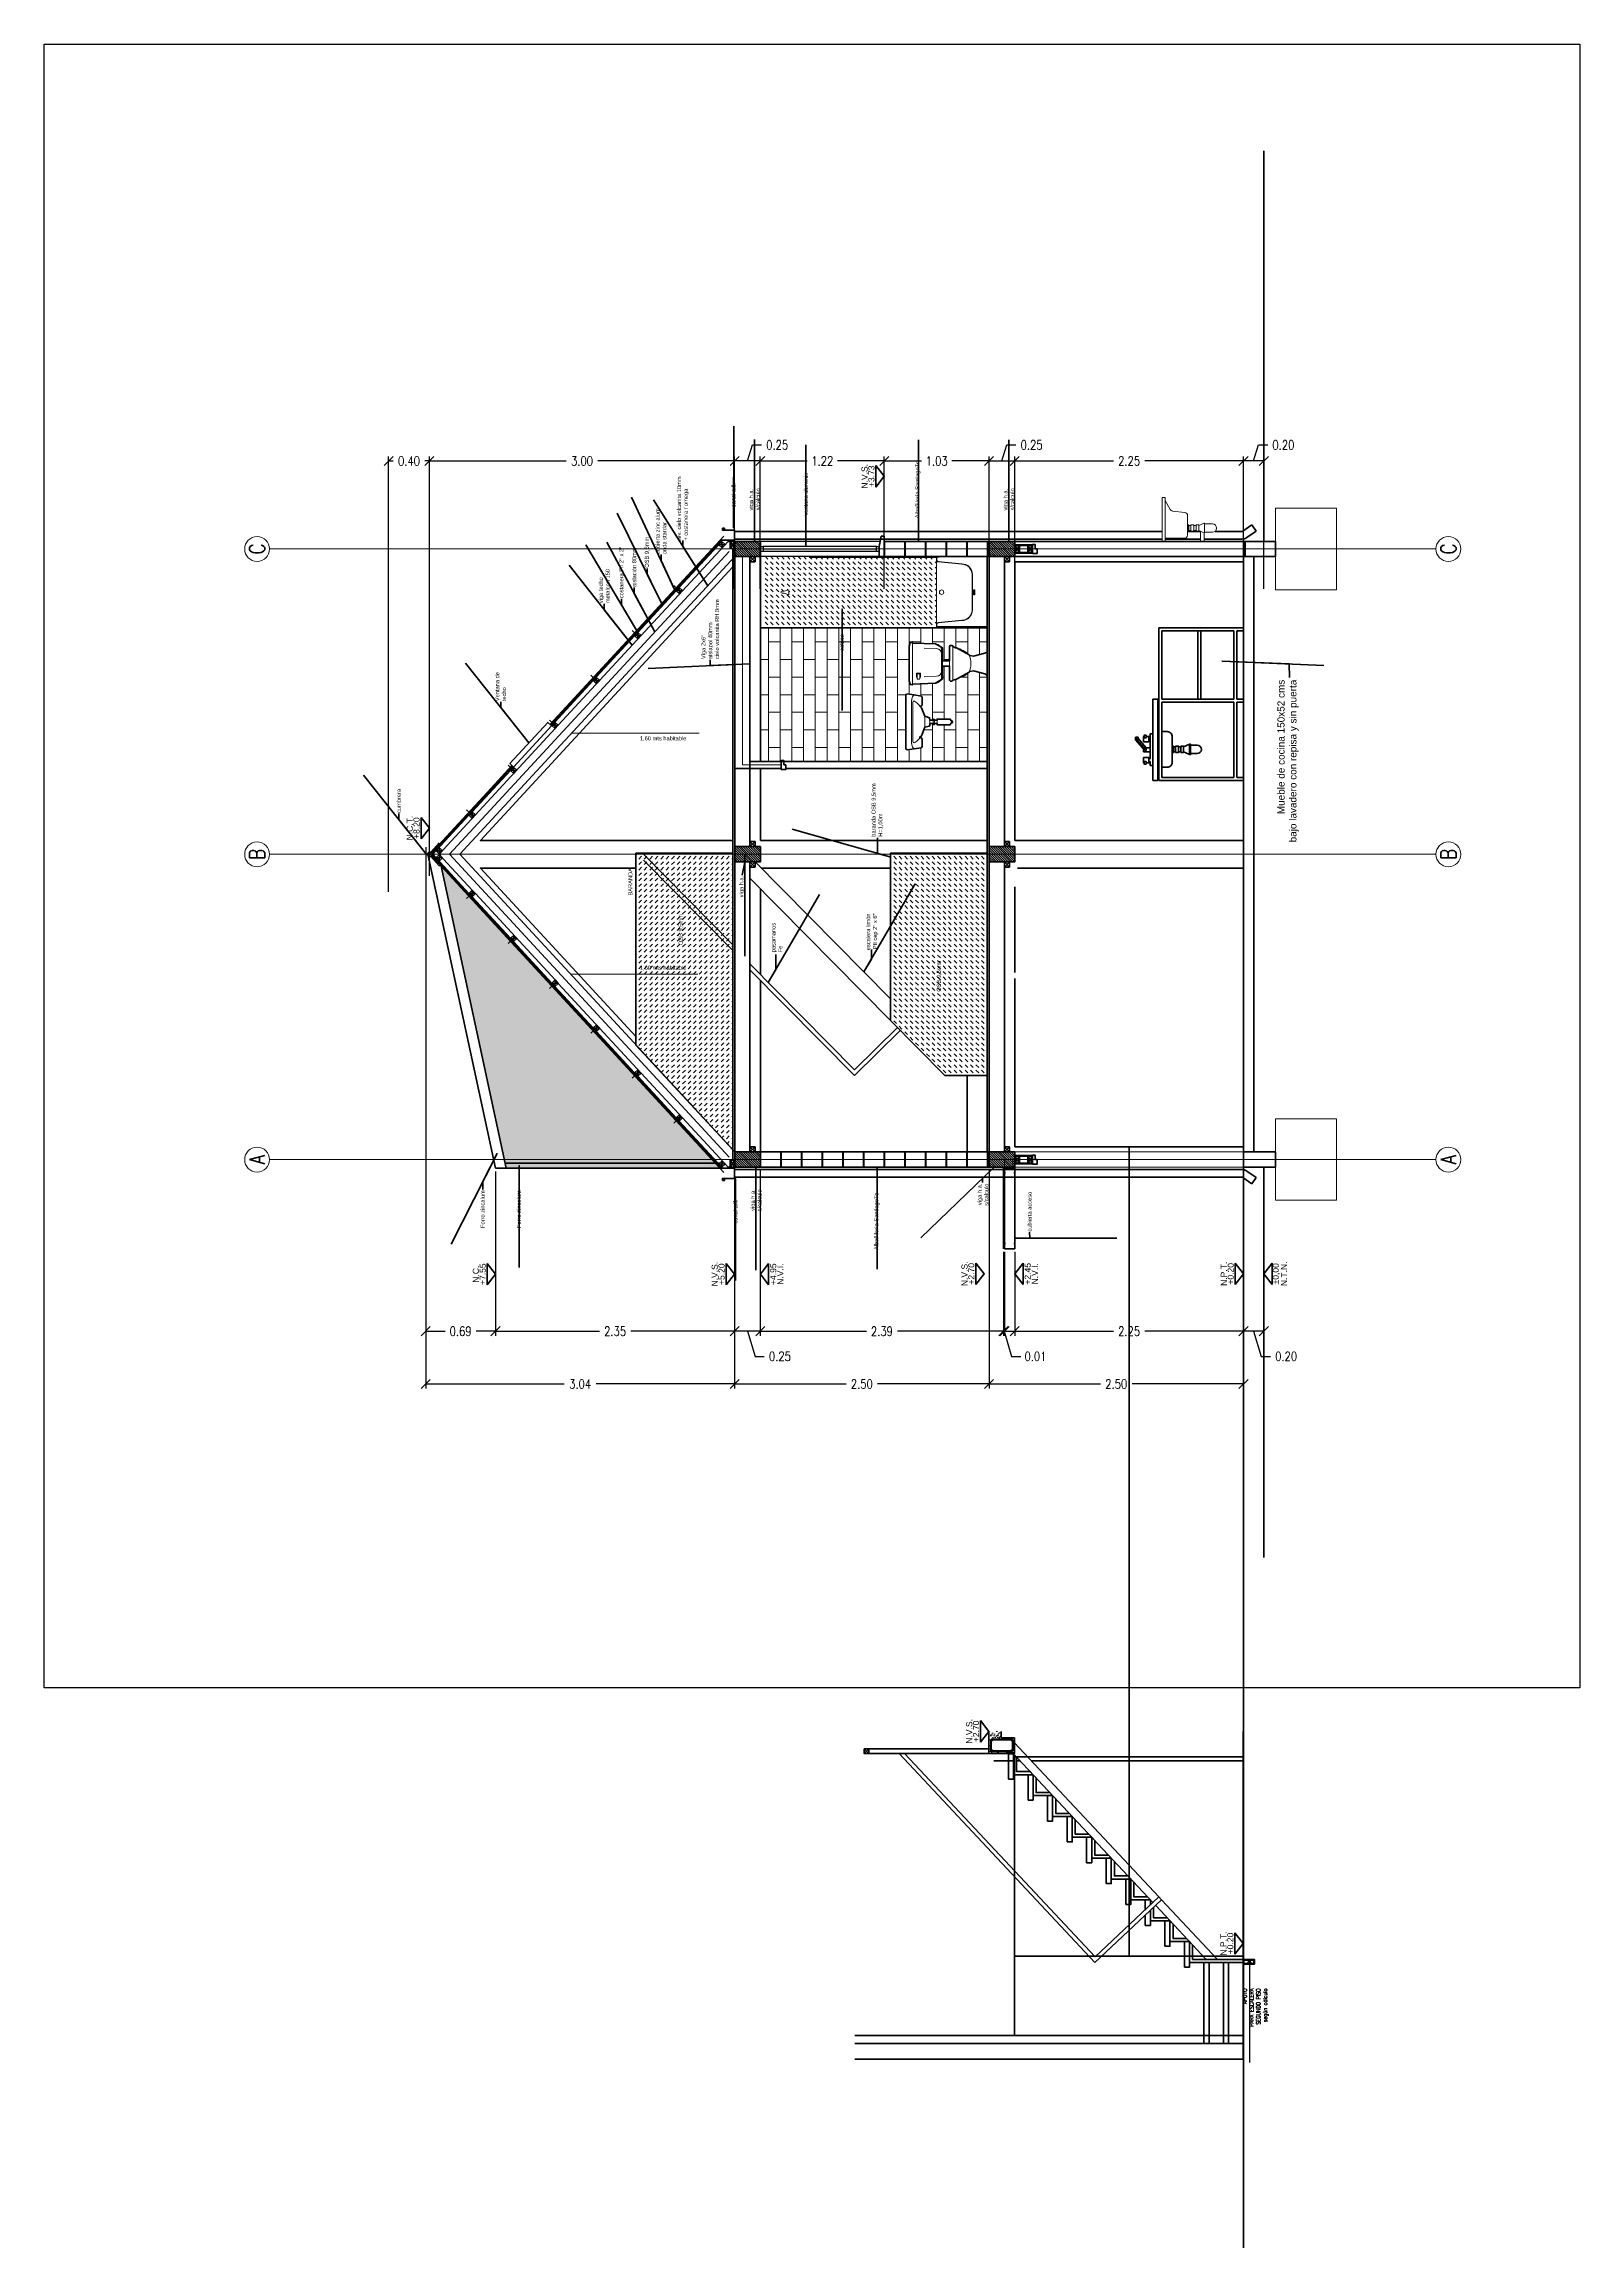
# Model space of a CAD drawing. Header units: metres. Extents: x 45 to 666, y -23 to 325.
# Drawn here: x 83.65 to 98.74, y 33.45 to 55.1 of the extents above; entities that cross this region are included whole.
import ezdxf
from ezdxf.enums import TextEntityAlignment as Align

# ---------------------------------------------------------------- set-up
doc = ezdxf.new("R2010")
doc.units = ezdxf.units.M
doc.header["$LTSCALE"] = 5
doc.header["$MEASUREMENT"] = 0
doc.linetypes.add('HIDDEN', pattern=[0.375, 0.25, -0.125])
doc.layers.get('0').update_dxf_attribs({"color": 30})
doc.layers.get('DEFPOINTS').update_dxf_attribs({"color": 210})
for name, color, linetype, lineweight in [('A-ANNO-DIMS', 3, 'Continuous', 18), ('A-ANNO-NOTE', 7, 'Continuous', 35), ('A-ANNO-SYMB', 3, 'Continuous', 18), ('A-ANNO-TEXT', 3, 'Continuous', 18), ('A-ELEV-MBE1', 7, 'Continuous', 35), ('A-ELEV-OTLN', 1, 'Continuous', 50), ('A-ELEV-PATT', 8, 'Continuous', 18), ('A-FLOR-OVHD', 3, 'HIDDEN', 18), ('A-FURN', 8, 'Continuous', 18), ('A-GLAZ-FULL', 4, 'Continuous', 25), ('A-WALL-BATT', 8, 'BATTING', 18), ('A-WALL-FULL', 7, 'Continuous', 35), ('A-WALL-FULL-EXTR', 7, 'Continuous', 35)]:
    doc.layers.add(name, color=color, linetype=linetype, lineweight=lineweight)
doc.styles.add('E-ARIAL', font='arial.ttf')
doc.styles.add('E-ROMANS', font='romans.shx', dxfattribs={"width": 0.8})
doc.linetypes.add('BATTING', pattern='A,0.0001,-0.1,[134,ltypeshp.shx,S=0.1,R=0,X=-0.1,Y=0],-0.2,[134,ltypeshp.shx,S=0.1,R=180,X=0.1,Y=0],-0.1', length=0.4001)
doc.dimstyles.new('E-0005_TICK_18', dxfattribs={"dimscale": 0.001, "dimtxt": 9, "dimasz": 9, "dimexe": 4.5, "dimexo": 3, "dimgap": 4.5, "dimtad": 0, "dimdec": 0, "dimlfac": 1000, "dimzin": 0, "dimdsep": 46, "dimtxsty": 'E-ROMANS', "dimblk": 'OBLIQUE', "dimcen": 4.5, "dimclrd": 256, "dimclre": 256, "dimclrt": 256, "dimadec": 0, "dimazin": 0, "dimtfac": 1, "dimtdec": 0, "dimtmove": 1, "dimatfit": 3, "dimldrblk": 'OPEN90', "dimfxl": 1, "dimtfill": 1, "dimtolj": 1, "dimtzin": 0, "dimarcsym": 0})
doc.dimstyles.new('E-0050_TICK_18', dxfattribs={"dimscale": 0.001, "dimtxt": 90, "dimasz": 90, "dimexe": 45, "dimexo": 30, "dimgap": 45, "dimtad": 0, "dimzin": 0, "dimdsep": 46, "dimtxsty": 'E-ROMANS', "dimblk": 'OBLIQUE', "dimcen": 45, "dimclrd": 256, "dimclre": 256, "dimclrt": 256, "dimadec": 0, "dimazin": 0, "dimtfac": 1, "dimtmove": 1, "dimatfit": 3, "dimldrblk": 'OPEN90', "dimfxl": 1, "dimtfill": 1, "dimtolj": 1, "dimtzin": 0, "dimarcsym": 0})
doc.dimstyles.new('E-0200_TICK_12', dxfattribs={"dimscale": 0.001, "dimtxt": 240, "dimasz": 240, "dimexe": 120, "dimexo": 80, "dimgap": 120, "dimtad": 0, "dimzin": 0, "dimdsep": 46, "dimtxsty": 'E-ROMANS', "dimblk": 'OBLIQUE', "dimcen": 120, "dimclrd": 256, "dimclre": 256, "dimclrt": 256, "dimadec": 0, "dimazin": 0, "dimtfac": 1, "dimtmove": 1, "dimatfit": 3, "dimldrblk": 'OPEN90', "dimfxl": 1, "dimtfill": 1, "dimtolj": 1, "dimtzin": 0, "dimlwd": -1, "dimarcsym": 0})

msp = doc.modelspace()

# ---------------------------------------------------------------- texts
at = {"layer": 'A-ANNO-NOTE', "rotation": 90}
for s, insert, char_height, attachment_point, style in [('Albañilería SantiagoTe', (92.236, 50.4409), 0.04, 4, 'E-ARIAL'), ('canal a.ll.', (90.4241, 50.55), 0.04, 4, 'E-ARIAL'), ('viga h.a.\\Ps/calculo', (90.6304, 50.5177), 0.04, 4, 'E-ARIAL'), ('ventana aluminio', (91.1354, 50.4674), 0.04, 4, 'E-ARIAL'), ('viga h.a.\\Ps/calculo', (93.1304, 50.5177), 0.04, 4, 'E-ARIAL'), ('cubierta zinc alum\\Ponda stardar', (89.7118, 50.0892), 0.04, 4, 'E-ARIAL'), ('costanera PII 2" x 2"', (89.3216, 49.6548), 0.04, 4, 'E-ARIAL'), ('aislación 80mm', (89.4482, 49.7659), 0.04, 4, 'E-ARIAL'), ('viga techo\\Pmetalcon 150', (89.1537, 49.6065), 0.04, 4, 'E-ARIAL'), ('Viga 2x6"\\Paislapol 40mm\\Pcielo volcanita RH 8mm', (90.195, 49.0572), 0.04, 4, 'E-ARIAL'), ('estuco', (91.4885, 49.302), 0.04, 6, 'E-ARIAL'), ('Mueble de cocina 150x52 cms\\Pbajo lavadero con repisa y sin puerta \\P ', (95.931, 48.8545), 0.07, 6, 'E-ARIAL'), ('baranda OSB 9,5mm\\PH=1,00m', (91.8375, 47.3115), 0.04, 4, 'E-ARIAL'), ('viga h.a.', (90.5074, 46.9277), 0.04, 6, 'E-ARIAL'), ('pasamanos\\PFe', (90.8499, 46.1768), 0.04, 4, 'E-ARIAL'), ('escalera limón \\PPII cep 2" x 6"', (91.7864, 46.5574), 0.04, 6, 'E-ARIAL'), ('OSB 9,5mm', (92.4448, 45.7889), 0.04, 4, 'E-ARIAL'), ('canal a.ll.', (90.4428, 43.5111), 0.04, 4, 'E-ARIAL'), ('viga h.a.\\Ps/calculo', (90.6469, 43.8475), 0.04, 6, 'E-ARIAL'), ('Albañilería SantiagoTe', (91.8329, 43.8158), 0.04, 6, 'E-ARIAL'), ('viga h.a.\\Ps/calculo', (92.8756, 43.9031), 0.04, 6, 'E-ARIAL'), ('cubierta acceso', (93.3339, 43.4322), 0.04, 4, 'E-ARIAL'), ('APOYO\\PPARA ESCALERA \\PSEGUNDO PISO\\Psegún cálculo', (95.5545, 35.9954), 0.04, 6, 'E-ROMANS')]:
    msp.add_mtext(s, dxfattribs=dict(at, insert=insert, char_height=char_height, attachment_point=attachment_point, style=style))
at = {"layer": 'A-ANNO-TEXT', "insert": (89.5758, 49.9545), "char_height": 0.04, "attachment_point": 4, "rotation": 90, "style": 'E-ARIAL'}
msp.add_mtext('OSB 9,5mm', dxfattribs=at)
at = {"layer": 'A-ANNO-TEXT', "ltscale": 5, "char_height": 0.15, "attachment_point": 5, "rotation": 90, "style": 'E-ROMANS'}
for s, insert in [('C', (85.7422, 50.1392)), ('C', (97.4486, 50.1392)), ('B', (85.7422, 47.1392)), ('B', (97.4486, 47.1392)), ('A', (85.7422, 44.1392)), ('A', (97.4486, 44.1392))]:
    msp.add_mtext(s, dxfattribs=dict(at, insert=insert))

# ---------------------------------------------------------------- blocks, each defined once
blk = doc.blocks.new('TAG-LEVEL-CO')
for points in [[(0.352, 0.272), (-0.352, 0.272)], [(0.352, 0.272), (0, 0), (-0.352, 0.272)]]:
    blk.add_lwpolyline(points)
at = {"style": 'E-ARIAL'}
for tag, p in [('N.P.T.', (0, 0.486)), ('%%P0,00', (0, 0.262))]:
    blk.add_attdef(tag, text='', height=0.2, dxfattribs=at).set_placement(p, align=Align.BOTTOM_CENTER)
blk = doc.blocks.new('LO-ELEV-FR')
for p, q in [((0.073, 0.255), (0.082, 0.265)), ((0.057, 0.215), (0.057, 0)), ((0.057, -0.215), (0.057, 0)), ((0.069, 0.193), (0.069, 0)), ((0.069, -0.193), (0.069, 0)), ((0.186, 0.056), (0.23, 0.044)), ((0.187, 0), (0.187, 0.045)), ((0.187, 0), (0.187, -0.045)), ((0.235, -0.038), (0.235, 0.038)), ((0.268, 0.017), (0.235, 0.017)), ((0.268, 0.015), (0.281, 0.015)), ((0.307, 0.017), (0.281, 0.017)), ((0.307, -0.027), (0.307, 0.027)), ((0.436, 0.027), (0.307, 0.027)), ((0.446, 0.009), (0.454, 0.009)), ((0.186, -0.056), (0.23, -0.044)), ((0.268, -0.017), (0.235, -0.017)), ((0.268, -0.014), (0.281, -0.014)), ((0.307, -0.017), (0.281, -0.017)), ((0.436, -0.027), (0.307, -0.027)), ((0.446, -0.009), (0.454, -0.009)), ((0.073, -0.255), (0.082, -0.265))]:
    blk.add_line(p, q)
blk.add_lwpolyline([(0.141, 0.155), (0.152, 0.156, 0.371028), (0.162, 0.168), (0.162, 0.242, 0.371028), (0.152, 0.254), (0.014, 0.275, 0.45876), (0, 0.263), (0, 0), (0, -0.263, 0.45876), (0.014, -0.275), (0.152, -0.254, 0.371028), (0.162, -0.242), (0.162, -0.168, 0.371028), (0.152, -0.157), (0.141, -0.155)], format="xyb")
blk.add_lwpolyline([(0.269, -0.026), (0.28, -0.026, 0.414214), (0.281, -0.025), (0.281, 0.025, 0.414214), (0.28, 0.026), (0.269, 0.026, 0.414214), (0.268, 0.025), (0.268, -0.025, 0.414214)], format="xyb", close=True)
for centre, radius, start, end in [((0.117, 0.215), 0.0596, 137.6576, 180), ((0.081, 0.193), 0.0119, 51.1048, 180), ((-0.029, 0.017), 0.218, 9.3989, 57.5783), ((0.127, 0.045), 0.0596, 0, 7.946), ((0.229, 0.038), 0.00596, 0, 74.7874), ((0.408, 0), 0.0391, 315.7069, 44.2931), ((0.441, 0), 0.0159, 324.6242, 35.3758), ((0.117, -0.215), 0.0596, 180, 222.3424), ((0.081, -0.193), 0.0119, 180, 308.8952), ((-0.029, -0.017), 0.219, 302.4378, 350.6049), ((0.127, -0.045), 0.0596, 352.054, 0), ((0.229, -0.038), 0.00596, 285.2126, 0)]:
    blk.add_arc(centre, radius, start, end)
blk = doc.blocks.new('WC-ELEV-FR')
for p, q in [((-0.769, 0), (-0.769, 0.17)), ((-0.769, 0), (-0.769, -0.17)), ((-0.735, 0.213), (-0.753, 0.207)), ((-0.734, -0.209), (-0.734, 0.212)), ((-0.734, -0.202), (-0.734, 0.205)), ((-0.734, 0.2), (-0.508, 0.192)), ((-0.62, 0.151), (-0.498, 0.146)), ((-0.441, 0.154), (-0.453, 0.161)), ((-0.45, 0.134), (-0.45, 0.091)), ((-0.45, -0.001), (-0.45, 0.096)), ((-0.439, 0.15), (-0.439, 0.063)), ((-0.439, -0.065), (-0.439, 0.118)), ((-0.439, 0.025), (-0.372, 0.025)), ((-0.372, 0), (-0.372, 0.165)), ((-0.372, 0), (-0.372, -0.165)), ((-0.362, 0.175), (-0.347, 0.175)), ((-0.337, 0), (-0.337, 0.165)), ((-0.337, 0), (-0.337, -0.165)), ((-0.134, 0.072), (-0.024, 0.102)), ((-0.007, 0.112), (0, 0.112)), ((0, 0.112), (0, -0.112)), ((-0.735, -0.21), (-0.753, -0.207)), ((-0.734, -0.202), (-0.508, -0.194)), ((-0.697, -0.098), (-0.697, -0.132)), ((-0.694, -0.095), (-0.66, -0.095)), ((-0.694, -0.135), (-0.69, -0.135)), ((-0.69, -0.105), (-0.69, -0.151)), ((-0.688, -0.103), (-0.666, -0.103)), ((-0.688, -0.153), (-0.666, -0.153)), ((-0.664, -0.105), (-0.664, -0.151)), ((-0.664, -0.135), (-0.66, -0.135)), ((-0.657, -0.098), (-0.657, -0.132)), ((-0.62, -0.131), (-0.498, -0.126)), ((-0.441, -0.156), (-0.453, -0.163)), ((-0.45, -0.001), (-0.45, -0.076)), ((-0.45, -0.134), (-0.45, -0.091)), ((-0.439, -0.025), (-0.372, -0.025)), ((-0.439, -0.152), (-0.439, -0.065)), ((-0.362, -0.175), (-0.347, -0.175)), ((-0.134, -0.072), (-0.024, -0.102)), ((-0.007, -0.112), (0, -0.112))]:
    blk.add_line(p, q)
for centre, radius, start, end in [((-0.759, 0.17), 0.01, 140.2377, 180), ((-0.789, 0.196), 0.03, 320.2377, 3.1482), ((-0.749, 0.198), 0.01, 108.9246, 183.1482), ((-0.735, 0.212), 0.001, 0, 108.9246), ((-0.51, 0.132), 0.06, 37.5465, 88.0585), ((-0.5, 0.096), 0.05, 0, 87.7974), ((-0.51, 0.132), 0.06, 0, 37.5465), ((-0.438, 0.187), 0.03, 217.5465, 240.2094), ((-0.444, 0.15), 0.005, 0, 60.2094), ((-0.362, 0.165), 0.01, 90, 180), ((-0.347, 0.165), 0.01, 0, 90), ((-0.311, 0.186), 0.0318, 216.4626, 267.4566), ((-0.315, 0.104), 0.05, 76.8178, 87.4566), ((-0.365, -0.11), 0.27, 45.9488, 76.8178), ((-0.38, 0), 0.219, 337.0087, 22.9913), ((-0.143, 0.12), 0.05, 225.9488, 236.3711), ((-0.145, 0.116), 0.045, 236.3711, 284.9477), ((-0.028, 0.116), 0.015, 284.9477, 321.605), ((-0.004, 0.097), 0.0158, 99.9657, 141.605), ((-0.759, -0.17), 0.01, 180, 219.7623), ((-0.789, -0.196), 0.03, 356.8518, 39.7623), ((-0.749, -0.198), 0.01, 176.8518, 251.0754), ((-0.735, -0.209), 0.001, 251.0754, 0), ((-0.694, -0.098), 0.003, 90, 180), ((-0.694, -0.132), 0.003, 180, 270), ((-0.688, -0.105), 0.002, 90, 180), ((-0.688, -0.151), 0.002, 180, 270), ((-0.666, -0.105), 0.002, 0, 90), ((-0.666, -0.151), 0.002, 270, 0), ((-0.66, -0.098), 0.003, 0, 90), ((-0.66, -0.132), 0.003, 270, 0), ((-0.51, -0.134), 0.06, 271.9415, 322.4535), ((-0.5, -0.076), 0.05, 272.2026, 0), ((-0.51, -0.134), 0.06, 322.4535, 0), ((-0.438, -0.189), 0.03, 119.7906, 142.4535), ((-0.444, -0.152), 0.005, 299.7906, 0), ((-0.362, -0.165), 0.01, 180, 270), ((-0.347, -0.165), 0.01, 270, 0), ((-0.311, -0.186), 0.0318, 92.5434, 143.5374), ((-0.315, -0.104), 0.05, 272.5434, 283.1822), ((-0.365, 0.11), 0.27, 283.1822, 314.0512), ((-0.143, -0.12), 0.05, 123.6289, 134.0512), ((-0.145, -0.116), 0.045, 75.0523, 123.6289), ((-0.028, -0.116), 0.015, 38.395, 75.0523), ((-0.004, -0.097), 0.0158, 218.395, 260.0343)]:
    blk.add_arc(centre, radius, start, end)
blk = doc.blocks.new('TINA-CORTE TRANSV')
for p, q in [((-0.5, -0.668), (-0.5, -0.032)), ((-0.141, -0.33), (-0.131, -0.33)), ((-0.141, -0.37), (-0.131, -0.37))]:
    blk.add_line(p, q)
at = {"ltscale": 0.1}
for p, q in [((-1.997, -0.34), (-2.017, -0.34)), ((-1.997, -0.36), (-2.017, -0.36)), ((-1.997, -0.34), (-1.95, -0.325)), ((-1.997, -0.36), (-1.95, -0.375)), ((-1.95, -0.375), (-1.95, -0.325))]:
    blk.add_line(p, q, dxfattribs=at)
for points in [[(-0.475, -0.7), (-0.495, -0.7, -0.414214), (-0.5, -0.695), (-0.5, -0.668, -0.385314), (-0.482, -0.648), (-0.25, -0.625, 0.414214), (-0.15, -0.525), (-0.15, -0.175, 0.414214), (-0.25, -0.075), (-0.482, -0.052, -0.385314), (-0.5, -0.032), (-0.5, -0.005, -0.414214), (-0.495, 0), (-0.475, 0)], [(-0.475, -0.696), (-0.495, -0.696, -0.414214), (-0.496, -0.695), (-0.496, -0.668, -0.385314), (-0.482, -0.652), (-0.25, -0.629, 0.413646), (-0.146, -0.525), (-0.146, -0.175, 0.413646), (-0.25, -0.071), (-0.482, -0.048, -0.385314), (-0.496, -0.032), (-0.496, -0.005, -0.414214), (-0.495, -0.004), (-0.475, -0.004)]]:
    blk.add_lwpolyline(points, format="xyb")
for points in [[(-0.475, 0), (-0.475, -0.004)], [(-0.496, -0.686), (0, -0.686)], [(-0.475, -0.696), (0, -0.696)], [(-0.475, -0.696), (-0.475, -0.7)]]:
    blk.add_lwpolyline(points)
for points in [[(-0.141, -0.375), (-0.141, -0.325), (-0.146, -0.325), (-0.146, -0.375)], [(-0.121, -0.375), (-0.121, -0.325), (-0.131, -0.325), (-0.131, -0.375)]]:
    blk.add_lwpolyline(points, close=True)
blk.add_circle((-0.449, -0.35), 0.022)
blk.add_arc((-2.017, -0.35), 0.01, 90, 270, dxfattribs=at)
blk = doc.blocks.new('LAVADERO-ELEV-LAT')
for p, q in [((0, 0), (0.425, 0)), ((0, -0.025), (0, 0)), ((0.425, -0.03), (0.005, -0.03)), ((0.03, -0.03), (0.03, -0.22)), ((0.283, -0.224), (0.298, -0.102)), ((0.313, -0.08), (0.4, -0.03)), ((0.43, -0.005), (0.43, -0.025)), ((0.098, -0.377), (0, -0.377)), ((0.083, -0.412), (0, -0.412)), ((0.06, -0.25), (0.254, -0.25)), ((0.089, -0.418), (0.089, -0.495)), ((0.105, -0.282), (0.105, -0.263)), ((0.105, -0.336), (0.105, -0.313)), ((0.105, -0.362), (0.105, -0.36)), ((0.155, -0.362), (0.105, -0.362)), ((0.155, -0.282), (0.155, -0.263)), ((0.155, -0.336), (0.155, -0.313)), ((0.155, -0.362), (0.155, -0.36)), ((0.171, -0.418), (0.171, -0.495))]:
    blk.add_line(p, q)
for points in [[(0.105, -0.362), (0.083, -0.413), (0.083, -0.418), (0.083, -0.418)], [(0.083, -0.418), (0.177, -0.418)], [(0.098, -0.256), (0.101, -0.263), (0.13, -0.263)], [(0.162, -0.256), (0.159, -0.263), (0.13, -0.263)], [(0.155, -0.362), (0.177, -0.413), (0.177, -0.418), (0.177, -0.418)]]:
    blk.add_lwpolyline(points)
for points in [[(0.167, -0.25), (0.093, -0.25), (0.093, -0.256), (0.167, -0.256)], [(0.161, -0.282), (0.099, -0.282), (0.099, -0.313), (0.161, -0.313)], [(0.161, -0.336), (0.099, -0.336), (0.099, -0.36), (0.161, -0.36)]]:
    blk.add_lwpolyline(points, close=True)
for centre, radius, start, end in [((0.425, -0.005), 0.005, 0, 90), ((0.005, -0.025), 0.005, 180, 270), ((0.328, -0.106), 0.03, 119.9588, 172.8877), ((0.425, -0.025), 0.005, 270, 0), ((0.06, -0.22), 0.03, 180, 270), ((0.254, -0.22), 0.03, 270, 352.8877), ((0.13, -0.495), 0.0409, 180, 360)]:
    blk.add_arc(centre, radius, start, end)
blk = doc.blocks.new('_Oblique')
at = {"color": 0, "linetype": 'ByBlock', "lineweight": -2}
blk.add_line((-0.5, -0.5), (0.5, 0.5), dxfattribs=at)
blk = doc.blocks.new('*D493')
at = {"layer": 'A-ANNO-DIMS', "lineweight": -2, "transparency": 16777216}
for p, q in [((95.435, 44.034), (95.435, 42.408)), ((95.635, 44.034), (95.635, 42.408)), ((95.635, 42.453), (95.435, 42.453)), ((95.535, 42.453), (95.61, 42.206)), ((95.61, 42.206), (95.7, 42.206))]:
    blk.add_line(p, q, dxfattribs=at)
at = {"layer": 'DEFPOINTS', "color": 0, "transparency": 16777216}
for p in [(95.435, 44.064), (95.635, 44.064), (95.435, 42.453)]:
    blk.add_point(p, dxfattribs=at)
at = {"layer": 'A-ANNO-DIMS', "lineweight": -2, "transparency": 16777216, "xscale": 0.09, "yscale": 0.09, "zscale": 0.09}
for p, rotation in [((95.435, 42.453), 180.000000000002), ((95.635, 42.453), 1.998401444325282e-12)]:
    blk.add_blockref('_Oblique', p, dxfattribs=dict(at, rotation=rotation))
at = {"layer": 'A-ANNO-DIMS', "transparency": 16777216, "insert": (95.854, 42.206), "char_height": 0.09, "attachment_point": 5, "style": 'E-ROMANS', "bg_fill": 3, "box_fill_scale": 1.25, "bg_fill_color": 256, "bg_fill_true_color": 13158600, "bg_fill_transparency": 0}
blk.add_mtext('\\A1;0.20', dxfattribs=at)
blk = doc.blocks.new('_Open90')
at = {"color": 0, "linetype": 'ByBlock', "lineweight": -2}
for p, q in [((0, 0), (-1, 0)), ((-0.5, 0.5), (0, 0)), ((0, 0), (-0.5, -0.5))]:
    blk.add_line(p, q, dxfattribs=at)
blk = doc.blocks.new('*D494')
at = {"layer": 'A-ANNO-DIMS', "lineweight": -2, "transparency": 16777216}
for p, q in [((95.435, 44.034), (95.435, 42.408)), ((93.187, 43.234), (93.187, 42.408)), ((93.187, 42.453), (94.157, 42.453)), ((95.435, 42.453), (94.466, 42.453))]:
    blk.add_line(p, q, dxfattribs=at)
at = {"layer": 'DEFPOINTS', "color": 0, "transparency": 16777216}
for p in [(95.435, 44.064), (93.187, 43.264), (93.187, 42.453)]:
    blk.add_point(p, dxfattribs=at)
at = {"layer": 'A-ANNO-DIMS', "lineweight": -2, "transparency": 16777216, "xscale": 0.09, "yscale": 0.09, "zscale": 0.09, "rotation": 180}
blk.add_blockref('_Oblique', (93.187, 42.453), dxfattribs=at)
at = {"layer": 'A-ANNO-DIMS', "lineweight": -2, "transparency": 16777216, "xscale": 0.09, "yscale": 0.09, "zscale": 0.09}
blk.add_blockref('_Oblique', (95.435, 42.453), dxfattribs=at)
at = {"layer": 'A-ANNO-DIMS', "transparency": 16777216, "insert": (94.311, 42.453), "char_height": 0.09, "attachment_point": 5, "style": 'E-ROMANS', "bg_fill": 3, "box_fill_scale": 1.25, "bg_fill_color": 256, "bg_fill_true_color": 13158600, "bg_fill_transparency": 0}
blk.add_mtext('\\A1;2.25', dxfattribs=at)
blk = doc.blocks.new('*D495')
at = {"layer": 'A-ANNO-DIMS', "lineweight": -2, "transparency": 16777216}
for p, q in [((93.077, 43.234), (93.077, 42.408)), ((93.087, 43.234), (93.087, 42.408)), ((93.077, 42.453), (92.987, 42.453)), ((93.087, 42.453), (93.077, 42.453)), ((93.087, 42.453), (93.077, 42.453)), ((93.082, 42.453), (93.157, 42.206)), ((93.087, 42.453), (93.177, 42.453)), ((93.157, 42.206), (93.247, 42.206))]:
    blk.add_line(p, q, dxfattribs=at)
at = {"layer": 'DEFPOINTS', "color": 0, "transparency": 16777216}
for p in [(93.077, 43.264), (93.087, 43.264), (93.077, 42.453)]:
    blk.add_point(p, dxfattribs=at)
at = {"layer": 'A-ANNO-DIMS', "lineweight": -2, "transparency": 16777216, "xscale": 0.09, "yscale": 0.09, "zscale": 0.09}
blk.add_blockref('_Oblique', (93.077, 42.453), dxfattribs=at)
at = {"layer": 'A-ANNO-DIMS', "lineweight": -2, "transparency": 16777216, "xscale": 0.09, "yscale": 0.09, "zscale": 0.09, "rotation": 180}
blk.add_blockref('_Oblique', (93.087, 42.453), dxfattribs=at)
at = {"layer": 'A-ANNO-DIMS', "transparency": 16777216, "insert": (93.391, 42.206), "char_height": 0.09, "attachment_point": 5, "style": 'E-ROMANS', "bg_fill": 3, "box_fill_scale": 1.25, "bg_fill_color": 256, "bg_fill_true_color": 13158600, "bg_fill_transparency": 0}
blk.add_mtext('\\A1;0.01', dxfattribs=at)
blk = doc.blocks.new('*D496')
at = {"layer": 'A-ANNO-DIMS', "lineweight": -2, "transparency": 16777216}
for p, q in [((90.687, 44.034), (90.687, 42.408)), ((93.077, 43.234), (93.077, 42.408)), ((90.687, 42.453), (91.729, 42.453)), ((93.077, 42.453), (92.035, 42.453))]:
    blk.add_line(p, q, dxfattribs=at)
at = {"layer": 'DEFPOINTS', "color": 0, "transparency": 16777216}
for p in [(90.687, 44.064), (93.077, 43.264), (90.687, 42.453)]:
    blk.add_point(p, dxfattribs=at)
at = {"layer": 'A-ANNO-DIMS', "lineweight": -2, "transparency": 16777216, "xscale": 0.09, "yscale": 0.09, "zscale": 0.09, "rotation": 180}
blk.add_blockref('_Oblique', (90.687, 42.453), dxfattribs=at)
at = {"layer": 'A-ANNO-DIMS', "lineweight": -2, "transparency": 16777216, "xscale": 0.09, "yscale": 0.09, "zscale": 0.09}
blk.add_blockref('_Oblique', (93.077, 42.453), dxfattribs=at)
at = {"layer": 'A-ANNO-DIMS', "transparency": 16777216, "insert": (91.882, 42.453), "char_height": 0.09, "attachment_point": 5, "style": 'E-ROMANS', "bg_fill": 3, "box_fill_scale": 1.25, "bg_fill_color": 256, "bg_fill_true_color": 13158600, "bg_fill_transparency": 0}
blk.add_mtext('\\A1;2.39', dxfattribs=at)
blk = doc.blocks.new('*D497')
at = {"layer": 'A-ANNO-DIMS', "lineweight": -2, "transparency": 16777216}
for p, q in [((90.435, 44.034), (90.435, 42.408)), ((90.687, 44.034), (90.687, 42.408)), ((90.687, 42.453), (90.435, 42.453)), ((90.561, 42.453), (90.636, 42.206)), ((90.636, 42.206), (90.726, 42.206))]:
    blk.add_line(p, q, dxfattribs=at)
at = {"layer": 'DEFPOINTS', "color": 0, "transparency": 16777216}
for p in [(90.435, 44.064), (90.687, 44.064), (90.435, 42.453)]:
    blk.add_point(p, dxfattribs=at)
at = {"layer": 'A-ANNO-DIMS', "lineweight": -2, "transparency": 16777216, "xscale": 0.09, "yscale": 0.09, "zscale": 0.09, "rotation": 180}
blk.add_blockref('_Oblique', (90.435, 42.453), dxfattribs=at)
at = {"layer": 'A-ANNO-DIMS', "lineweight": -2, "transparency": 16777216, "xscale": 0.09, "yscale": 0.09, "zscale": 0.09}
blk.add_blockref('_Oblique', (90.687, 42.453), dxfattribs=at)
at = {"layer": 'A-ANNO-DIMS', "transparency": 16777216, "insert": (90.88, 42.206), "char_height": 0.09, "attachment_point": 5, "style": 'E-ROMANS', "bg_fill": 3, "box_fill_scale": 1.25, "bg_fill_color": 256, "bg_fill_true_color": 13158600, "bg_fill_transparency": 0}
blk.add_mtext('\\A1;0.25', dxfattribs=at)
blk = doc.blocks.new('*D498')
at = {"layer": 'A-ANNO-DIMS', "lineweight": -2, "transparency": 16777216}
for p, q in [((88.085, 44.024), (88.085, 42.408)), ((90.435, 44.034), (90.435, 42.408)), ((88.085, 42.453), (89.106, 42.453)), ((90.435, 42.453), (89.415, 42.453))]:
    blk.add_line(p, q, dxfattribs=at)
at = {"layer": 'DEFPOINTS', "color": 0, "transparency": 16777216}
for p in [(88.085, 44.054), (90.435, 44.064), (88.085, 42.453)]:
    blk.add_point(p, dxfattribs=at)
at = {"layer": 'A-ANNO-DIMS', "lineweight": -2, "transparency": 16777216, "xscale": 0.09, "yscale": 0.09, "zscale": 0.09, "rotation": 180}
blk.add_blockref('_Oblique', (88.085, 42.453), dxfattribs=at)
at = {"layer": 'A-ANNO-DIMS', "lineweight": -2, "transparency": 16777216, "xscale": 0.09, "yscale": 0.09, "zscale": 0.09}
blk.add_blockref('_Oblique', (90.435, 42.453), dxfattribs=at)
at = {"layer": 'A-ANNO-DIMS', "transparency": 16777216, "insert": (89.26, 42.453), "char_height": 0.09, "attachment_point": 5, "style": 'E-ROMANS', "bg_fill": 3, "box_fill_scale": 1.25, "bg_fill_color": 256, "bg_fill_true_color": 13158600, "bg_fill_transparency": 0}
blk.add_mtext('\\A1;2.35', dxfattribs=at)
blk = doc.blocks.new('*D102')
at = {"layer": 'A-ANNO-DIMS', "lineweight": -2, "transparency": 16777216}
for p, q in [((87.399, 47.209), (87.399, 42.408)), ((88.085, 44.024), (88.085, 42.408)), ((87.399, 42.453), (87.589, 42.453)), ((88.085, 42.453), (87.895, 42.453))]:
    blk.add_line(p, q, dxfattribs=at)
at = {"layer": 'DEFPOINTS', "color": 0, "transparency": 16777216}
for p in [(87.399, 47.239), (88.085, 44.054), (87.399, 42.453)]:
    blk.add_point(p, dxfattribs=at)
at = {"layer": 'A-ANNO-DIMS', "lineweight": -2, "transparency": 16777216, "xscale": 0.09, "yscale": 0.09, "zscale": 0.09, "rotation": 180}
blk.add_blockref('_Oblique', (87.399, 42.453), dxfattribs=at)
at = {"layer": 'A-ANNO-DIMS', "lineweight": -2, "transparency": 16777216, "xscale": 0.09, "yscale": 0.09, "zscale": 0.09}
blk.add_blockref('_Oblique', (88.085, 42.453), dxfattribs=at)
at = {"layer": 'A-ANNO-DIMS', "transparency": 16777216, "insert": (87.742, 42.453), "char_height": 0.09, "attachment_point": 5, "style": 'E-ROMANS', "bg_fill": 3, "box_fill_scale": 1.25, "bg_fill_color": 256, "bg_fill_true_color": 13158600, "bg_fill_transparency": 0}
blk.add_mtext('\\A1;0.69', dxfattribs=at)
blk = doc.blocks.new('*D103')
at = {"layer": 'A-ANNO-DIMS', "lineweight": -2, "transparency": 16777216}
for p, q in [((92.935, 44.034), (92.935, 41.89)), ((95.435, 44.034), (95.435, 41.89)), ((92.935, 41.935), (94.031, 41.935)), ((95.435, 41.935), (94.34, 41.935))]:
    blk.add_line(p, q, dxfattribs=at)
at = {"layer": 'DEFPOINTS', "color": 0, "transparency": 16777216}
for p in [(92.935, 44.064), (95.435, 44.064), (92.935, 41.935)]:
    blk.add_point(p, dxfattribs=at)
at = {"layer": 'A-ANNO-DIMS', "lineweight": -2, "transparency": 16777216, "xscale": 0.09, "yscale": 0.09, "zscale": 0.09}
for p, rotation in [((92.935, 41.935), 180.0000000000011), ((95.435, 41.935), 1.119104808822158e-12)]:
    blk.add_blockref('_Oblique', p, dxfattribs=dict(at, rotation=rotation))
at = {"layer": 'A-ANNO-DIMS', "transparency": 16777216, "insert": (94.185, 41.935), "char_height": 0.09, "attachment_point": 5, "style": 'E-ROMANS', "bg_fill": 3, "box_fill_scale": 1.25, "bg_fill_color": 256, "bg_fill_true_color": 13158600, "bg_fill_transparency": 0}
blk.add_mtext('\\A1;2.50', dxfattribs=at)
blk = doc.blocks.new('*D499')
at = {"layer": 'A-ANNO-DIMS', "lineweight": -2, "transparency": 16777216}
for p, q in [((90.435, 44.034), (90.435, 41.89)), ((92.935, 44.034), (92.935, 41.89)), ((90.435, 41.935), (91.531, 41.935)), ((92.935, 41.935), (91.84, 41.935))]:
    blk.add_line(p, q, dxfattribs=at)
at = {"layer": 'DEFPOINTS', "color": 0, "transparency": 16777216}
for p in [(90.435, 44.064), (92.935, 44.064), (90.435, 41.935)]:
    blk.add_point(p, dxfattribs=at)
at = {"layer": 'A-ANNO-DIMS', "lineweight": -2, "transparency": 16777216, "xscale": 0.09, "yscale": 0.09, "zscale": 0.09, "rotation": 180}
blk.add_blockref('_Oblique', (90.435, 41.935), dxfattribs=at)
at = {"layer": 'A-ANNO-DIMS', "lineweight": -2, "transparency": 16777216, "xscale": 0.09, "yscale": 0.09, "zscale": 0.09}
blk.add_blockref('_Oblique', (92.935, 41.935), dxfattribs=at)
at = {"layer": 'A-ANNO-DIMS', "transparency": 16777216, "insert": (91.685, 41.935), "char_height": 0.09, "attachment_point": 5, "style": 'E-ROMANS', "bg_fill": 3, "box_fill_scale": 1.25, "bg_fill_color": 256, "bg_fill_true_color": 13158600, "bg_fill_transparency": 0}
blk.add_mtext('\\A1;2.50', dxfattribs=at)
blk = doc.blocks.new('*D500')
at = {"layer": 'A-ANNO-DIMS', "lineweight": -2, "transparency": 16777216}
for p, q in [((87.399, 47.209), (87.399, 41.89)), ((90.435, 44.034), (90.435, 41.89)), ((87.399, 41.935), (88.761, 41.935)), ((90.435, 41.935), (89.074, 41.935))]:
    blk.add_line(p, q, dxfattribs=at)
at = {"layer": 'DEFPOINTS', "color": 0, "transparency": 16777216}
for p in [(87.399, 47.239), (90.435, 44.064), (87.399, 41.935)]:
    blk.add_point(p, dxfattribs=at)
at = {"layer": 'A-ANNO-DIMS', "lineweight": -2, "transparency": 16777216, "xscale": 0.09, "yscale": 0.09, "zscale": 0.09, "rotation": 180}
blk.add_blockref('_Oblique', (87.399, 41.935), dxfattribs=at)
at = {"layer": 'A-ANNO-DIMS', "lineweight": -2, "transparency": 16777216, "xscale": 0.09, "yscale": 0.09, "zscale": 0.09}
blk.add_blockref('_Oblique', (90.435, 41.935), dxfattribs=at)
at = {"layer": 'A-ANNO-DIMS', "transparency": 16777216, "insert": (88.917, 41.935), "char_height": 0.09, "attachment_point": 5, "style": 'E-ROMANS', "bg_fill": 3, "box_fill_scale": 1.25, "bg_fill_color": 256, "bg_fill_true_color": 13158600, "bg_fill_transparency": 0}
blk.add_mtext('\\A1;3.04', dxfattribs=at)
blk = doc.blocks.new('*D104')
at = {"layer": 'A-ANNO-DIMS', "lineweight": -2, "transparency": 16777216}
for p, q in [((95.535, 51.004), (95.583, 51.162)), ((95.583, 51.162), (95.673, 51.162)), ((95.435, 49.746), (95.435, 51.049)), ((95.635, 51.004), (95.435, 51.004)), ((95.635, 49.746), (95.635, 51.049))]:
    blk.add_line(p, q, dxfattribs=at)
at = {"layer": 'DEFPOINTS', "color": 0, "transparency": 16777216}
for p in [(95.435, 51.004), (95.435, 49.716), (95.635, 49.716)]:
    blk.add_point(p, dxfattribs=at)
at = {"layer": 'A-ANNO-DIMS', "lineweight": -2, "transparency": 16777216, "xscale": 0.09, "yscale": 0.09, "zscale": 0.09, "rotation": 180.000000000002}
blk.add_blockref('_Oblique', (95.435, 51.004), dxfattribs=at)
at = {"layer": 'A-ANNO-DIMS', "transparency": 16777216, "insert": (95.827, 51.162), "char_height": 0.09, "attachment_point": 5, "style": 'E-ROMANS', "bg_fill": 3, "box_fill_scale": 1.25, "bg_fill_color": 256, "bg_fill_true_color": 13158600, "bg_fill_transparency": 0}
blk.add_mtext('\\A1;0.20', dxfattribs=at)
at = {"layer": 'A-ANNO-DIMS', "lineweight": -2, "transparency": 16777216, "xscale": 0.09, "yscale": 0.09, "zscale": 0.09, "rotation": 1.998401444325282e-12}
blk.add_blockref('_Oblique', (95.635, 51.004), dxfattribs=at)
blk = doc.blocks.new('*D105')
at = {"layer": 'A-ANNO-DIMS', "lineweight": -2, "transparency": 16777216}
for p, q in [((93.061, 51.004), (93.109, 51.162)), ((93.109, 51.162), (93.199, 51.162)), ((92.935, 49.746), (92.935, 51.049)), ((92.935, 51.004), (93.187, 51.004)), ((93.187, 49.746), (93.187, 51.049))]:
    blk.add_line(p, q, dxfattribs=at)
at = {"layer": 'DEFPOINTS', "color": 0, "transparency": 16777216}
for p in [(92.935, 49.716), (93.187, 49.716)]:
    blk.add_point(p, dxfattribs=at)
at = {"layer": 'A-ANNO-DIMS', "lineweight": -2, "transparency": 16777216, "xscale": 0.09, "yscale": 0.09, "zscale": 0.09, "rotation": 180}
blk.add_blockref('_Oblique', (92.935, 51.004), dxfattribs=at)
at = {"layer": 'A-ANNO-DIMS', "transparency": 16777216, "insert": (93.353, 51.162), "char_height": 0.09, "attachment_point": 5, "style": 'E-ROMANS', "bg_fill": 3, "box_fill_scale": 1.25, "bg_fill_color": 256, "bg_fill_true_color": 13158600, "bg_fill_transparency": 0}
blk.add_mtext('\\A1;0.25', dxfattribs=at)
at = {"layer": 'DEFPOINTS', "color": 0, "transparency": 16777216}
blk.add_point((93.187, 51.004), dxfattribs=at)
at = {"layer": 'A-ANNO-DIMS', "lineweight": -2, "transparency": 16777216, "xscale": 0.09, "yscale": 0.09, "zscale": 0.09}
blk.add_blockref('_Oblique', (93.187, 51.004), dxfattribs=at)
blk = doc.blocks.new('*D106')
at = {"layer": 'A-ANNO-DIMS', "lineweight": -2, "transparency": 16777216}
for p, q in [((91.905, 49.746), (91.905, 51.049)), ((91.905, 51.004), (92.271, 51.004)), ((92.935, 51.004), (92.57, 51.004)), ((92.935, 49.746), (92.935, 51.049))]:
    blk.add_line(p, q, dxfattribs=at)
at = {"layer": 'DEFPOINTS', "color": 0, "transparency": 16777216}
for p in [(91.905, 51.004), (91.905, 49.716), (92.935, 49.716)]:
    blk.add_point(p, dxfattribs=at)
at = {"layer": 'A-ANNO-DIMS', "lineweight": -2, "transparency": 16777216, "xscale": 0.09, "yscale": 0.09, "zscale": 0.09, "rotation": 180}
blk.add_blockref('_Oblique', (91.905, 51.004), dxfattribs=at)
at = {"layer": 'A-ANNO-DIMS', "lineweight": -2, "transparency": 16777216, "xscale": 0.09, "yscale": 0.09, "zscale": 0.09}
blk.add_blockref('_Oblique', (92.935, 51.004), dxfattribs=at)
at = {"layer": 'A-ANNO-DIMS', "transparency": 16777216, "insert": (92.42, 51.004), "char_height": 0.09, "attachment_point": 5, "style": 'E-ROMANS', "bg_fill": 3, "box_fill_scale": 1.25, "bg_fill_color": 256, "bg_fill_true_color": 13158600, "bg_fill_transparency": 0}
blk.add_mtext('\\A1;1.03', dxfattribs=at)
blk = doc.blocks.new('*D107')
at = {"layer": 'A-ANNO-DIMS', "lineweight": -2, "transparency": 16777216}
for p, q in [((90.687, 49.746), (90.687, 51.049)), ((90.687, 51.004), (91.147, 51.004)), ((91.905, 51.004), (91.446, 51.004)), ((91.905, 49.746), (91.905, 51.049))]:
    blk.add_line(p, q, dxfattribs=at)
at = {"layer": 'DEFPOINTS', "color": 0, "transparency": 16777216}
for p in [(90.687, 51.004), (90.687, 49.716), (91.905, 49.716)]:
    blk.add_point(p, dxfattribs=at)
at = {"layer": 'A-ANNO-DIMS', "lineweight": -2, "transparency": 16777216, "xscale": 0.09, "yscale": 0.09, "zscale": 0.09, "rotation": 180}
blk.add_blockref('_Oblique', (90.687, 51.004), dxfattribs=at)
at = {"layer": 'A-ANNO-DIMS', "lineweight": -2, "transparency": 16777216, "xscale": 0.09, "yscale": 0.09, "zscale": 0.09}
blk.add_blockref('_Oblique', (91.905, 51.004), dxfattribs=at)
at = {"layer": 'A-ANNO-DIMS', "transparency": 16777216, "insert": (91.296, 51.004), "char_height": 0.09, "attachment_point": 5, "style": 'E-ROMANS', "bg_fill": 3, "box_fill_scale": 1.25, "bg_fill_color": 256, "bg_fill_true_color": 13158600, "bg_fill_transparency": 0}
blk.add_mtext('\\A1;1.22', dxfattribs=at)
blk = doc.blocks.new('*D108')
at = {"layer": 'A-ANNO-DIMS', "lineweight": -2, "transparency": 16777216}
for p, q in [((90.561, 51.004), (90.609, 51.162)), ((90.609, 51.162), (90.699, 51.162)), ((90.435, 49.746), (90.435, 51.049)), ((90.687, 51.004), (90.435, 51.004)), ((90.687, 49.746), (90.687, 51.049))]:
    blk.add_line(p, q, dxfattribs=at)
at = {"layer": 'DEFPOINTS', "color": 0, "transparency": 16777216}
for p in [(90.435, 51.004), (90.435, 49.716), (90.687, 49.716)]:
    blk.add_point(p, dxfattribs=at)
at = {"layer": 'A-ANNO-DIMS', "lineweight": -2, "transparency": 16777216, "xscale": 0.09, "yscale": 0.09, "zscale": 0.09, "rotation": 180}
blk.add_blockref('_Oblique', (90.435, 51.004), dxfattribs=at)
at = {"layer": 'A-ANNO-DIMS', "transparency": 16777216, "insert": (90.853, 51.162), "char_height": 0.09, "attachment_point": 5, "style": 'E-ROMANS', "bg_fill": 3, "box_fill_scale": 1.25, "bg_fill_color": 256, "bg_fill_true_color": 13158600, "bg_fill_transparency": 0}
blk.add_mtext('\\A1;0.25', dxfattribs=at)
at = {"layer": 'A-ANNO-DIMS', "lineweight": -2, "transparency": 16777216, "xscale": 0.09, "yscale": 0.09, "zscale": 0.09}
blk.add_blockref('_Oblique', (90.687, 51.004), dxfattribs=at)
blk = doc.blocks.new('*D109')
at = {"layer": 'A-ANNO-DIMS', "lineweight": -2, "transparency": 16777216}
for p, q in [((93.187, 49.746), (93.187, 51.049)), ((93.187, 51.004), (94.157, 51.004)), ((95.435, 51.004), (94.466, 51.004)), ((95.435, 49.746), (95.435, 51.049))]:
    blk.add_line(p, q, dxfattribs=at)
at = {"layer": 'DEFPOINTS', "color": 0, "transparency": 16777216}
for p in [(95.435, 51.004), (93.187, 49.716), (95.435, 49.716)]:
    blk.add_point(p, dxfattribs=at)
at = {"layer": 'A-ANNO-DIMS', "lineweight": -2, "transparency": 16777216, "xscale": 0.09, "yscale": 0.09, "zscale": 0.09, "rotation": 180}
blk.add_blockref('_Oblique', (93.187, 51.004), dxfattribs=at)
at = {"layer": 'A-ANNO-DIMS', "lineweight": -2, "transparency": 16777216, "xscale": 0.09, "yscale": 0.09, "zscale": 0.09}
blk.add_blockref('_Oblique', (95.435, 51.004), dxfattribs=at)
at = {"layer": 'A-ANNO-DIMS', "transparency": 16777216, "insert": (94.311, 51.004), "char_height": 0.09, "attachment_point": 5, "style": 'E-ROMANS', "bg_fill": 3, "box_fill_scale": 1.25, "bg_fill_color": 256, "bg_fill_true_color": 13158600, "bg_fill_transparency": 0}
blk.add_mtext('\\A1;2.25', dxfattribs=at)
blk = doc.blocks.new('*D110')
at = {"layer": 'A-ANNO-DIMS', "lineweight": -2, "transparency": 16777216}
for p, q in [((87.435, 46.929), (87.435, 51.049)), ((87.435, 51.004), (88.781, 51.004)), ((90.435, 51.004), (89.09, 51.004)), ((90.435, 49.746), (90.435, 51.049))]:
    blk.add_line(p, q, dxfattribs=at)
at = {"layer": 'DEFPOINTS', "color": 0, "transparency": 16777216}
for p in [(87.435, 51.004), (90.435, 49.716), (87.435, 46.899)]:
    blk.add_point(p, dxfattribs=at)
at = {"layer": 'A-ANNO-DIMS', "lineweight": -2, "transparency": 16777216, "xscale": 0.09, "yscale": 0.09, "zscale": 0.09, "rotation": 180}
blk.add_blockref('_Oblique', (87.435, 51.004), dxfattribs=at)
at = {"layer": 'A-ANNO-DIMS', "lineweight": -2, "transparency": 16777216, "xscale": 0.09, "yscale": 0.09, "zscale": 0.09}
blk.add_blockref('_Oblique', (90.435, 51.004), dxfattribs=at)
at = {"layer": 'A-ANNO-DIMS', "transparency": 16777216, "insert": (88.935, 51.004), "char_height": 0.09, "attachment_point": 5, "style": 'E-ROMANS', "bg_fill": 3, "box_fill_scale": 1.25, "bg_fill_color": 256, "bg_fill_true_color": 13158600, "bg_fill_transparency": 0}
blk.add_mtext('\\A1;3.00', dxfattribs=at)
blk = doc.blocks.new('*D111')
at = {"layer": 'A-ANNO-DIMS', "lineweight": -2, "transparency": 16777216}
for p, q in [((87.035, 46.771), (87.035, 51.049)), ((87.035, 51.004), (87.081, 51.004)), ((87.435, 51.004), (87.39, 51.004)), ((87.435, 46.929), (87.435, 51.049))]:
    blk.add_line(p, q, dxfattribs=at)
at = {"layer": 'DEFPOINTS', "color": 0, "transparency": 16777216}
for p in [(87.435, 46.899), (87.035, 46.741)]:
    blk.add_point(p, dxfattribs=at)
at = {"layer": 'A-ANNO-DIMS', "lineweight": -2, "transparency": 16777216, "xscale": 0.09, "yscale": 0.09, "zscale": 0.09, "rotation": 180}
blk.add_blockref('_Oblique', (87.035, 51.004), dxfattribs=at)
at = {"layer": 'A-ANNO-DIMS', "lineweight": -2, "transparency": 16777216, "xscale": 0.09, "yscale": 0.09, "zscale": 0.09}
blk.add_blockref('_Oblique', (87.435, 51.004), dxfattribs=at)
at = {"layer": 'A-ANNO-DIMS', "transparency": 16777216, "insert": (87.235, 51.004), "char_height": 0.09, "attachment_point": 5, "style": 'E-ROMANS', "bg_fill": 3, "box_fill_scale": 1.25, "bg_fill_color": 256, "bg_fill_true_color": 13158600, "bg_fill_transparency": 0}
blk.add_mtext('\\A1;0.40', dxfattribs=at)
at = {"layer": 'DEFPOINTS', "color": 0, "transparency": 16777216}
blk.add_point((87.035, 51.004), dxfattribs=at)
blk = doc.blocks.new('*D501')
at = {"layer": 'A-ANNO-DIMS', "lineweight": -2, "transparency": 16777216}
for p, q in [((88.085, 44.024), (88.085, 42.408)), ((90.435, 44.034), (90.435, 42.408)), ((88.085, 42.453), (89.106, 42.453)), ((90.435, 42.453), (89.415, 42.453))]:
    blk.add_line(p, q, dxfattribs=at)
at = {"layer": 'DEFPOINTS', "color": 0, "transparency": 16777216}
for p in [(88.085, 44.054), (90.435, 44.064), (88.085, 42.453)]:
    blk.add_point(p, dxfattribs=at)
at = {"layer": 'A-ANNO-DIMS', "lineweight": -2, "transparency": 16777216, "xscale": 0.09, "yscale": 0.09, "zscale": 0.09, "rotation": 180}
blk.add_blockref('_Oblique', (88.085, 42.453), dxfattribs=at)
at = {"layer": 'A-ANNO-DIMS', "lineweight": -2, "transparency": 16777216, "xscale": 0.09, "yscale": 0.09, "zscale": 0.09}
blk.add_blockref('_Oblique', (90.435, 42.453), dxfattribs=at)
at = {"layer": 'A-ANNO-DIMS', "transparency": 16777216, "insert": (89.26, 42.453), "char_height": 0.09, "attachment_point": 5, "style": 'E-ROMANS', "bg_fill": 3, "box_fill_scale": 1.25, "bg_fill_color": 256, "bg_fill_true_color": 13158600, "bg_fill_transparency": 0}
blk.add_mtext('\\A1;2.35', dxfattribs=at)
blk = doc.blocks.new('*D502')
at = {"layer": 'A-ANNO-DIMS', "lineweight": -2, "transparency": 16777216}
for p, q in [((87.399, 47.209), (87.399, 42.408)), ((88.085, 44.024), (88.085, 42.408)), ((87.399, 42.453), (87.589, 42.453)), ((88.085, 42.453), (87.895, 42.453))]:
    blk.add_line(p, q, dxfattribs=at)
at = {"layer": 'DEFPOINTS', "color": 0, "transparency": 16777216}
for p in [(87.399, 47.239), (88.085, 44.054), (87.399, 42.453)]:
    blk.add_point(p, dxfattribs=at)
at = {"layer": 'A-ANNO-DIMS', "lineweight": -2, "transparency": 16777216, "xscale": 0.09, "yscale": 0.09, "zscale": 0.09, "rotation": 180}
blk.add_blockref('_Oblique', (87.399, 42.453), dxfattribs=at)
at = {"layer": 'A-ANNO-DIMS', "lineweight": -2, "transparency": 16777216, "xscale": 0.09, "yscale": 0.09, "zscale": 0.09}
blk.add_blockref('_Oblique', (88.085, 42.453), dxfattribs=at)
at = {"layer": 'A-ANNO-DIMS', "transparency": 16777216, "insert": (87.742, 42.453), "char_height": 0.09, "attachment_point": 5, "style": 'E-ROMANS', "bg_fill": 3, "box_fill_scale": 1.25, "bg_fill_color": 256, "bg_fill_true_color": 13158600, "bg_fill_transparency": 0}
blk.add_mtext('\\A1;0.69', dxfattribs=at)
blk = doc.blocks.new('PIE DERECHO 2X2')
blk.add_lwpolyline([(-0.045, 0), (0, 0), (0, -0.045), (-0.045, -0.045), (-0.045, 0)])
at = {"color": 1}
for points in [[(-0.045, 0), (0, -0.045)], [(0, 0), (-0.045, -0.045)]]:
    blk.add_lwpolyline(points, dxfattribs=at)

# ---------------------------------------------------------------- hatches: boundary and pattern name
at = {"layer": 'A-ELEV-PATT'}
h = msp.add_hatch(dxfattribs=at)
h.set_pattern_fill('LINE', color=256, scale=0.005, angle=495, style=0)
h.set_pattern_definition([(135, (162.921184, -76.723201), (-0.0112253202, -0.0112253202), [])])
h.paths.add_polyline_path([(90.4354, 50.1392), (90.4354, 50.0642), (90.6874, 50.0642), (90.6874, 50.1392)])
h.paths.add_polyline_path([(90.4354, 50.2142), (90.4354, 50.1392), (90.6874, 50.1392), (90.6874, 50.2142)])
h = msp.add_hatch(dxfattribs=at)
h.set_pattern_fill('DASH', color=256, scale=0.012, angle=45, style=0)
h.set_pattern_definition([(135, (-11.182932, -0.338833), (-0.053881537, -1e-15), [0.0381, -0.0381])])
h.paths.add_polyline_path([(90.7354, 50.0642), (90.7354, 49.3642), (92.4174, 49.3642), (92.4174, 49.3961), (92.4174, 50.0323), (92.4174, 50.0642)])
h.paths.add_polyline_path([(90.9674, 49.7391), (90.9674, 49.6893), (90.9201, 49.7042), (90.9002, 49.7042, -1), (90.9002, 49.7242), (90.9201, 49.7242)], flags=16)
h = msp.add_hatch(dxfattribs=at)
h.set_pattern_fill('LINE', color=256, scale=0.005, angle=495, style=0)
h.set_pattern_definition([(135, (165.421184, -76.723201), (-0.0112253202, -0.0112253202), [])])
h.paths.add_polyline_path([(92.9354, 50.1392), (92.9354, 50.0642), (93.1874, 50.0642), (93.1874, 50.1392)])
h.paths.add_polyline_path([(92.9354, 50.2142), (92.9354, 50.1392), (93.1874, 50.1392), (93.1874, 50.2142)])
h = msp.add_hatch(dxfattribs=at)
h.set_pattern_fill('AR-BRSTD', color=256, scale=0.0017, style=0)
h.set_pattern_definition([(90, (-36.83152, 0), (-0.11516106, -2e-15), []), (180, (-36.83152, 0), (-0.11516106, -0.17272), [0.11516106, -0.11516106])])
h.paths.add_polyline_path([(90.6874, 48.0522), (90.6874, 49.3642), (92.9174, 49.3642), (92.9174, 48.0522)])
h.paths.add_polyline_path([(92.1311, 48.1651), (92.269, 48.1859), (92.2792, 48.1976), (92.2792, 48.2718), (92.269, 48.2836), (92.2528, 48.2852), (92.2706, 48.3021), (92.3039, 48.387), (92.3479, 48.3966), (92.3523, 48.4023), (92.3523, 48.423), (92.3852, 48.423), (92.3852, 48.415), (92.397, 48.414), (92.397, 48.423), (92.424, 48.423), (92.4242, 48.4127), (92.5538, 48.4127), (92.5638, 48.4308), (92.5714, 48.4308), (92.5743, 48.44), (92.5714, 48.4493), (92.5638, 48.4493), (92.5538, 48.4673), (92.4242, 48.4673), (92.424, 48.457), (92.398, 48.457), (92.398, 48.4651), (92.3855, 48.4658), (92.3852, 48.457), (92.3523, 48.457), (92.3511, 48.4815), (92.3035, 48.4957), (92.2706, 48.578), (92.2548, 48.5949), (92.269, 48.5966), (92.2792, 48.6084), (92.2792, 48.6825), (92.269, 48.6943), (92.199, 48.7049), (92.1293, 48.7152), (92.1174, 48.7033), (92.1174, 48.1768)], flags=16)
h.paths.add_polyline_path([(92.9174, 48.9017), (92.9105, 48.9017), (92.893, 48.9126), (92.7836, 48.9418), (92.747, 48.9358), (92.7386, 48.9288), (92.6138, 48.8613), (92.5804, 48.8492), (92.5704, 48.8392), (92.5554, 48.8392), (92.5454, 48.8492), (92.5454, 48.9892), (92.4788, 48.9892), (92.4788, 48.8623), (92.4098, 48.8199), (92.1838, 48.8122), (92.1838, 48.805), (92.1833, 48.8042), (92.1647, 48.8067), (92.1597, 48.8106), (92.1488, 48.844), (92.1488, 49.1844), (92.1597, 49.2178), (92.1647, 49.2217), (92.1824, 49.2274), (92.1838, 49.2142), (92.4098, 49.2066), (92.4762, 49.1685), (92.4788, 49.0406), (92.5454, 49.0406), (92.5454, 49.1792), (92.5483, 49.1863), (92.5554, 49.1892), (92.5704, 49.1892), (92.5775, 49.1863), (92.5804, 49.1813), (92.6046, 49.1684), (92.6138, 49.1671), (92.7386, 49.0996), (92.747, 49.0926), (92.7836, 49.0866), (92.893, 49.1158), (92.914, 49.1267), (92.9174, 49.1267)], flags=17)
h = msp.add_hatch(dxfattribs=at)
h.set_pattern_fill('LINE', color=256, scale=0.005, angle=495, style=0)
h.set_pattern_definition([(135, (165.421184, -79.723201), (-0.0112253202, -0.0112253202), [])])
h.paths.add_polyline_path([(92.9354, 47.1392), (92.9354, 47.0642), (93.1874, 47.0642), (93.1874, 47.1392)])
h.paths.add_polyline_path([(92.9354, 47.2142), (92.9354, 47.1392), (93.1874, 47.1392), (93.1874, 47.2142)])
h = msp.add_hatch(dxfattribs=at)
h.set_pattern_fill('DASH', color=256, scale=0.012, angle=45, style=0)
h.set_pattern_definition([(45, (-35.99751, -3e-12), (-2e-15, 0.053881537), [0.0381, -0.0381])])
h.paths.add_polyline_path([(90.4174, 46.2505), (90.4174, 47.1392), (89.54, 47.1392)], flags=17)
h.paths.add_polyline_path([(89.4837, 47.1392), (89.4654, 47.1392), (89.4654, 45.9611), (90.4174, 45.9611), (90.4174, 46.1936)])
h.paths.add_polyline_path([(90.4174, 46.1936), (90.4174, 46.2505), (89.54, 47.1392), (89.4837, 47.1392)])
h.paths.add_polyline_path([(90.4174, 45.9611), (89.4654, 45.9611), (89.4654, 45.265), (90.4174, 44.2337), (90.4174, 44.9642)])
h.paths.add_polyline_path([(89.8738, 46.237), (89.8738, 46.5534), (89.9431, 46.5534), (89.9431, 46.237)], flags=24)
h.paths.add_polyline_path([(89.494, 46.0541), (89.9642, 46.0541), (89.9642, 45.9858), (89.494, 45.9858)], flags=24)
h = msp.add_hatch(dxfattribs=at)
h.set_pattern_fill('DASH', color=256, scale=0.012, angle=45, style=0)
h.set_pattern_definition([(135, (-35.99751, -3e-12), (-0.053881537, -1e-15), [0.0381, -0.0381])])
h.paths.add_polyline_path([(91.9837, 47.1392), (91.9654, 47.1392), (91.9654, 45.5062), (92.5005, 44.9642), (92.9174, 44.9642), (92.9174, 46.1936)])
h.paths.add_polyline_path([(92.04, 47.1392), (92.9174, 46.2505), (92.9174, 47.1392)])
h.paths.add_polyline_path([(92.04, 47.1392), (91.9837, 47.1392), (92.9174, 46.1936), (92.9174, 46.2505)])
h.paths.add_polyline_path([(92.4102, 45.7789), (92.4102, 46.0954), (92.4795, 46.0954), (92.4795, 45.7789)], flags=24)
h = msp.add_hatch(dxfattribs=at)
h.set_pattern_fill('LINE', color=256, scale=0.005, angle=495, style=0)
h.set_pattern_definition([(135, (162.921184, -82.723201), (-0.0112253202, -0.0112253202), [])])
h.paths.add_polyline_path([(90.4354, 44.1392), (90.4354, 44.0642), (90.6874, 44.0642), (90.6874, 44.1392)])
h.paths.add_polyline_path([(90.4354, 44.2142), (90.4354, 44.1392), (90.6874, 44.1392), (90.6874, 44.2142)])
h = msp.add_hatch(dxfattribs=at)
h.set_pattern_fill('LINE', color=256, scale=0.005, angle=495, style=0)
h.set_pattern_definition([(135, (165.421184, -82.723201), (-0.0112253202, -0.0112253202), [])])
h.paths.add_polyline_path([(92.9354, 44.1392), (92.9354, 44.0642), (93.1874, 44.0642), (93.1874, 44.1392)])
h.paths.add_polyline_path([(92.9354, 44.2142), (92.9354, 44.1392), (93.1874, 44.1392), (93.1874, 44.2142)])
h = msp.add_hatch(dxfattribs=at)
h.set_pattern_fill('AR-CONC', color=256, scale=0.0004, style=0)
h.set_pattern_definition([(140, (95.433415, 40.77224), (0.0063756, 0.0728739), [0.00762, -0.08382]), (85, (95.433415, 40.77224), (-0.0764227, -0.0140971), [0.006096, -0.067056]), (190.451, (95.43395, 40.77831), (-0.0700467, 0.058777), [0.006476, -0.071236]), (136.1842, (95.413095, 40.77224), (0.016817, 0.1084316), [0.01143, -0.12573]), (186.6356, (95.4145, 40.78127), (-0.0989702, 0.0949617), [0.009714, -0.106854]), (81.184, (95.4131, 40.77224), (-0.09897, 0.094962), [0.009144, -0.100584]), (111, (95.418175, 40.7824), (0.0409062, 0.060646), [0.00762, -0.08382]), (56, (95.418175, 40.7824), (-0.0736752, 0.0247208), [0.006096, -0.067056]), (161.4514, (95.421584, 40.78745), (-0.0327691, 0.0853666), [0.006476, -0.071236]), (127.5, (95.433415, 40.772238), (-0.03382202, 0.00123544), [0, -0.0662432, 0, -0.068072, 0, -0.06731]), (97.5, (95.433415, 40.77224), (-0.04007223, 0.02672787), [0, -0.0388112, 0, -0.0647192, 0, -0.025654]), (57.5, (95.433415, 40.749581), (0.0022915, 0.05423624), [0, -0.0254, 0, -0.079248, 0, -0.105156]), (47.5, (95.433415, 40.73942), (-0.0101706, 0.0592517), [0, -0.03302, 0, -0.0526288, 0, -0.074676])])
h.paths.add_polyline_path([(92.9334, 38.5215), (92.9334, 38.3035), (93.1834, 38.3035), (93.1834, 38.4575), (93.0534, 38.4575), (93.0534, 38.5215)])
h.paths.add_polyline_path([(93.1697, 38.4431), (93.1697, 38.3251), (92.9517, 38.3251), (92.9517, 38.4431)], flags=16)
h.paths.add_polyline_path([(93.1647, 38.4381), (93.1647, 38.3301), (92.9567, 38.3301), (92.9567, 38.4381)], flags=0)
h.paths.add_polyline_path([(92.9617, 38.4381, -2.4142136), (92.9567, 38.4331), (92.9567, 38.3351, -2.4142136), (92.9617, 38.3301), (93.1597, 38.3301, -2.4142136), (93.1647, 38.3351), (93.1647, 38.4331, -2.5445933), (93.1601, 38.4381, 0.7800882), (93.1571, 38.4288, -0.7511408), (93.1597, 38.4381)], flags=0)

# ---------------------------------------------------------------- linework, layer by layer
at = {"layer": 'A-ANNO-NOTE'}
for p, q in [((93.9747, 36.2505), (92.0507, 38.3035)), ((93.9766, 36.3071), (92.1056, 38.3035)), ((93.9747, 36.2505), (94.6305, 36.865)), ((93.9766, 36.3071), (94.6031, 36.8942)), ((94.6305, 36.865), (94.6031, 36.8942))]:
    msp.add_line(p, q, dxfattribs=at)
at = {"layer": 'A-ANNO-SYMB', "ltscale": 2}
for points in [[(97.3267, 50.1392), (85.8641, 50.1392)], [(97.3267, 47.1392), (85.8641, 47.1392)], [(97.3267, 44.1392), (85.8641, 44.1392)]]:
    msp.add_lwpolyline(points, dxfattribs=at)
at = {"layer": 'A-ANNO-SYMB', "linetype": 'Continuous', "ltscale": 5}
for centre in [(85.7422, 50.1392), (97.4486, 50.1392), (85.7422, 47.1392), (97.4486, 47.1392), (85.7422, 44.1392), (97.4486, 44.1392)]:
    msp.add_circle(centre, 0.1219, dxfattribs=at)
at = {"layer": 'A-ELEV-MBE1'}
for p, q in [((95.5607, 50.3141), (95.5185, 50.376)), ((90.3697, 50.2142), (90.4354, 50.2142)), ((90.6874, 48.0522), (90.6874, 50.0642)), ((95.4354, 50.2142), (93.1874, 50.2142)), ((93.1874, 50.1042), (93.2324, 50.1742)), ((93.1874, 50.1742), (93.2324, 50.1042)), ((95.4354, 50.0642), (93.1874, 50.0642)), ((93.2324, 50.1742), (93.3174, 50.1742)), ((93.2324, 50.1042), (93.3174, 50.1042)), ((93.3174, 50.1042), (93.3624, 50.1742)), ((93.3174, 50.1742), (93.3624, 50.1042)), ((95.4354, 50.0142), (93.1874, 50.0142)), ((93.1874, 47.2742), (93.1874, 50.0142)), ((92.4224, 49.3642), (90.6874, 49.3642)), ((94.6025, 49.3642), (94.6025, 48.3632)), ((95.371, 49.3642), (94.6025, 49.3642)), ((94.6325, 49.3342), (94.6325, 48.6642)), ((95.341, 49.3342), (94.6325, 49.3342)), ((94.9867, 49.3342), (94.9867, 48.6642)), ((95.0167, 49.3342), (95.0167, 48.6642)), ((95.341, 49.3342), (95.341, 48.6642)), ((95.371, 49.3642), (95.4354, 49.3642)), ((95.371, 49.3342), (95.371, 48.6642)), ((95.371, 49.3342), (95.4354, 49.3342)), ((94.5945, 48.6642), (94.5445, 48.6642)), ((94.5445, 48.6642), (94.5445, 47.8642)), ((94.5945, 48.6642), (94.5945, 47.8642)), ((95.341, 48.6642), (94.6325, 48.6642)), ((94.6325, 48.6342), (94.6325, 48.3632)), ((95.341, 48.6342), (94.6325, 48.6342)), ((95.341, 48.6342), (95.341, 47.8942)), ((95.371, 48.6642), (95.4354, 48.6642)), ((95.371, 48.6342), (95.4354, 48.6342)), ((95.371, 48.6342), (95.371, 47.8942)), ((94.375, 48.291), (94.388, 48.291)), ((94.375, 48.2649), (94.375, 48.291)), ((94.388, 48.291), (94.401, 48.291)), ((94.388, 48.291), (94.388, 48.2649)), ((94.401, 48.291), (94.401, 48.2649)), ((94.6025, 47.8642), (94.6025, 48.3632)), ((94.6325, 47.8942), (94.6325, 48.3632)), ((94.388, 48.2649), (94.375, 48.2649)), ((94.4663, 48.1606), (94.375, 48.2649)), ((94.401, 48.2649), (94.388, 48.2649)), ((94.388, 48.2649), (94.4793, 48.1606)), ((94.4009, 48.2764), (94.4793, 48.1867)), ((94.4532, 48.1475), (94.4532, 48.1754)), ((94.5184, 48.1475), (94.4532, 48.1475)), ((94.4793, 48.1606), (94.4663, 48.1606)), ((94.4793, 48.1867), (94.5184, 48.1867)), ((94.4793, 48.1867), (94.4793, 48.1606)), ((94.5184, 48.2845), (94.5054, 48.2845)), ((94.5054, 48.2584), (94.5184, 48.2584)), ((94.5054, 48.0758), (94.5184, 48.0758)), ((94.7673, 48.195), (94.7476, 48.195)), ((94.7673, 48.145), (94.7476, 48.145)), ((94.8207, 48.195), (94.7977, 48.195)), ((94.8207, 48.145), (94.7977, 48.145)), ((94.8469, 48.195), (94.845, 48.195)), ((94.8469, 48.145), (94.845, 48.145)), ((94.8469, 48.195), (94.8469, 48.145)), ((94.915, 48.211), (94.9802, 48.211)), ((94.915, 48.1291), (94.9802, 48.1291)), ((90.6874, 47.2742), (90.6874, 47.9822)), ((90.9374, 47.9822), (92.9174, 47.9822)), ((94.5184, 48.0497), (94.5054, 48.0497)), ((94.5945, 47.8642), (94.5445, 47.8642)), ((95.371, 47.8642), (94.6025, 47.8642)), ((95.341, 47.8942), (94.6325, 47.8942)), ((95.371, 47.8942), (95.4354, 47.8942)), ((95.371, 47.8642), (95.4354, 47.8642)), ((92.9174, 47.2742), (90.6874, 47.2742)), ((93.0854, 47.2642), (93.1354, 47.2142)), ((93.0854, 47.2142), (93.1354, 47.2642)), ((95.4354, 47.2742), (93.1874, 47.2742)), ((90.4354, 47.0042), (90.4354, 44.2142)), ((91.9654, 47.0042), (90.6971, 47.0042)), ((93.0854, 47.0142), (93.1354, 47.0642)), ((93.0854, 47.0642), (93.1354, 47.0142)), ((90.6874, 46.8006), (90.6874, 45.9588)), ((93.1874, 44.2642), (93.1874, 45.9201)), ((90.6874, 45.9019), (90.6874, 44.2142)), ((91.6132, 44.9642), (92.0625, 45.4078)), ((91.6136, 45.0208), (92.0344, 45.4363)), ((92.7214, 44.9642), (92.7214, 44.2142)), ((93.0854, 44.2642), (93.1354, 44.2142)), ((93.0854, 44.2142), (93.1354, 44.2642)), ((95.2394, 44.2642), (93.1874, 44.2642)), ((90.4354, 44.0642), (90.3697, 44.0642)), ((93.0874, 43.3142), (93.0874, 44.0092)), ((93.1874, 44.1742), (93.2324, 44.1042)), ((93.1874, 44.1042), (93.2324, 44.1742)), ((93.2324, 44.1742), (93.3174, 44.1742)), ((93.2324, 44.1042), (93.3174, 44.1042)), ((93.3174, 44.1742), (93.3624, 44.1042)), ((93.3174, 44.1042), (93.3624, 44.1742)), ((95.5607, 43.9643), (95.5185, 43.9024)), ((91.7534, 38.3035), (91.7534, 38.3485)), ((91.7534, 38.3485), (92.9334, 38.3485)), ((93.1834, 38.4091), (94.6031, 36.8942)), ((91.7534, 38.3035), (92.9334, 38.3035)), ((93.1727, 38.3035), (94.5447, 36.8395)), ((93.2402, 38.2315), (93.2055, 38.2315)), ((95.4334, 38.2315), (93.3498, 38.2315)), ((93.1834, 37.1534), (93.1834, 38.0955)), ((93.1834, 35.5315), (93.1834, 37.0949)), ((94.6305, 36.865), (95.1782, 36.2805)), ((94.5721, 36.8103), (95.0686, 36.2805)), ((92.9834, 35.5315), (91.6148, 35.5315)), ((95.0467, 35.5315), (93.1834, 35.5315)), ((95.2388, 35.5315), (95.0967, 35.5315)), ((95.4334, 35.5315), (95.2888, 35.5315)), ((91.6148, 35.4555), (95.4334, 35.4555)), ((91.6148, 35.3015), (95.4334, 35.3015))]:
    msp.add_line(p, q, dxfattribs=at)
for points in [[(90.4349, 50.3115), (94.6354, 50.3115)], [(94.8854, 50.3115), (95.0125, 50.3115)], [(90.3697, 50.2142), (88.7018, 48.4073)], [(90.4349, 50.2365), (94.6354, 50.2365)], [(94.6654, 50.2365), (95.0125, 50.2365)], [(89.8591, 49.7274), (89.4827, 49.3195)], [(89.8591, 49.7274), (89.9227, 49.7299)], [(89.8896, 49.7604), (89.8922, 49.6968)], [(89.4521, 49.2865), (89.0757, 48.8787)], [(89.4521, 49.2865), (89.5157, 49.289)], [(89.4827, 49.3195), (89.4852, 49.256)], [(95.4354, 49.3642), (95.4354, 49.3342)], [(89.0452, 48.8456), (88.6687, 48.4378)], [(89.0452, 48.8456), (89.1088, 48.8481)], [(89.0757, 48.8787), (89.0782, 48.8151)], [(95.4354, 48.6642), (95.4354, 48.6342)], [(88.6713, 48.3742), (87.5313, 47.1392)], [(88.6382, 48.4047), (88.2618, 47.9969)], [(88.6382, 48.4047), (88.7018, 48.4073)], [(88.6687, 48.4378), (88.6713, 48.3742)], [(94.4597, 48.2975), (94.4532, 48.2975), (94.4532, 48.2454), (94.5054, 48.2454), (94.5054, 48.2975), (94.4793, 48.2975)], [(94.5184, 48.0758), (94.5184, 48.3236), (94.5445, 48.3236), (94.5445, 48.0106), (94.5184, 48.0106), (94.5184, 48.0497)], [(94.6025, 48.345), (94.5945, 48.345)], [(94.4597, 48.0367), (94.4532, 48.0367), (94.4532, 48.0888), (94.5054, 48.0888), (94.5054, 48.0367), (94.4793, 48.0367)], [(94.7407, 48.202), (94.7476, 48.1991), (94.7476, 48.17)], [(94.7407, 48.138), (94.7476, 48.141), (94.7476, 48.17)], [(94.8469, 48.195), (94.8983, 48.2174), (94.9031, 48.2174), (94.9031, 48.2174)], [(94.8469, 48.145), (94.8983, 48.1226), (94.9031, 48.1226), (94.9031, 48.1226)], [(88.2312, 47.9638), (87.8548, 47.556)], [(88.2312, 47.9638), (88.2948, 47.9664)], [(88.2618, 47.9969), (88.2643, 47.9333)], [(94.5945, 47.9946), (94.6025, 47.9946)], [(95.4354, 47.8642), (95.4354, 47.8942)], [(87.8243, 47.523), (87.8879, 47.5255)], [(87.8548, 47.556), (87.8573, 47.4924)], [(90.3034, 44.055), (88.6309, 45.8669), (87.4627, 47.1324)], [(87.8243, 46.7555), (87.47, 47.1392)], [(87.5006, 47.1061), (87.5641, 47.1036)], [(87.5311, 47.0731), (87.5336, 47.1367)], [(87.8573, 46.786), (87.5323, 47.1381)], [(89.4654, 45.3476), (87.9362, 47.0042), (89.4654, 47.0042)], [(91.9654, 45.7197), (90.6379, 47.0642)], [(92.9451, 47.0642), (92.9354, 47.074)], [(92.9354, 46.2323), (92.9354, 47.0042)], [(93.0854, 44.2142), (93.0854, 47.0142)], [(93.2151, 47.0042), (95.4354, 47.0042)], [(87.8548, 46.7224), (87.8573, 46.786)], [(93.1874, 45.977), (93.1874, 46.8188)], [(87.8243, 46.7555), (87.8879, 46.7529)], [(88.2312, 46.3146), (87.8548, 46.7224)], [(88.6713, 45.9042), (87.8879, 46.7529)], [(88.2618, 46.2815), (88.2643, 46.3451)], [(88.2312, 46.3146), (88.2948, 46.312)], [(88.6382, 45.8737), (88.2618, 46.2815)], [(92.9354, 44.2142), (92.9354, 46.1753)], [(88.6382, 45.8737), (88.7018, 45.8712)], [(88.6687, 45.8406), (88.6713, 45.9042)], [(89.0452, 45.4328), (88.6687, 45.8406)], [(90.3697, 44.0642), (88.7018, 45.8712)], [(89.0452, 45.4328), (89.1088, 45.4303)], [(89.0757, 45.3997), (89.0782, 45.4633)], [(89.4521, 44.9919), (89.0757, 45.3997)], [(89.4521, 44.9919), (89.5157, 44.9894)], [(89.4827, 44.9589), (89.4852, 45.0225)], [(89.8591, 44.551), (89.4827, 44.9589)], [(92.7214, 44.2142), (92.7214, 44.9642)], [(89.8591, 44.551), (89.9227, 44.5485)], [(89.8896, 44.518), (89.8922, 44.5816)], [(90.3108, 44.0617), (89.8896, 44.518)], [(93.1874, 44.0092), (93.1874, 43.3142)], [(95.4334, 35.3015), (95.4334, 38.5215)], [(93.1255, 38.0505), (93.1755, 38.0505), (93.1755, 38.3005), (93.1255, 38.3005), (93.1255, 38.0505)], [(93.3177, 37.8455), (93.3677, 37.8455), (93.3677, 38.0955), (93.3177, 38.0955), (93.3177, 37.8455)], [(93.5098, 37.6405), (93.5598, 37.6405), (93.5598, 37.8905), (93.5098, 37.8905), (93.5098, 37.6405)], [(93.7019, 37.4355), (93.7519, 37.4355), (93.7519, 37.6855), (93.7019, 37.6855), (93.7019, 37.4355)], [(93.894, 37.2305), (93.944, 37.2305), (93.944, 37.4805), (93.894, 37.4805), (93.894, 37.2305)], [(94.0861, 37.0255), (94.1361, 37.0255), (94.1361, 37.2755), (94.0861, 37.2755), (94.0861, 37.0255)], [(94.2782, 36.8205), (94.3282, 36.8205), (94.3282, 37.0705), (94.2782, 37.0705), (94.2782, 36.8205)], [(94.4704, 36.8655), (94.4704, 36.7698)], [(94.5204, 36.8167), (94.5204, 36.8655)], [(94.5204, 36.8655), (94.5204, 36.8167)], [(94.4704, 36.6155), (94.5204, 36.6155), (94.5204, 36.7619)], [(94.4704, 36.715), (94.4704, 36.6155)], [(94.5204, 36.7619), (94.5204, 36.6605), (94.7125, 36.6605), (94.6844, 36.6905), (94.5504, 36.6905), (94.5504, 36.79)], [(94.6625, 36.4105), (94.7125, 36.4105), (94.7125, 36.6605), (94.6625, 36.6605), (94.6625, 36.4105)], [(94.8546, 36.2055), (94.9046, 36.2055), (94.9046, 36.4555), (94.8546, 36.4555), (94.8546, 36.2055)], [(95.4334, 36.2805), (94.9346, 36.2805), (94.9346, 36.4235), (94.9046, 36.4555), (94.9046, 36.2505), (95.4334, 36.2505)], [(95.0467, 35.4555), (95.0967, 35.4555), (95.0967, 36.2505), (95.0467, 36.2505), (95.0467, 35.4555)], [(95.2388, 35.4555), (95.2888, 35.4555), (95.2888, 36.2505), (95.2388, 36.2505), (95.2388, 35.4555)]]:
    msp.add_lwpolyline(points, dxfattribs=at)
for points in [[(95.0473, 50.2365), (95.42, 50.2365, 0.1507746), (95.4693, 50.2517), (95.5607, 50.3141)], [(95.1553, 50.3115), (95.42, 50.3115, 0.1507746), (95.427, 50.3137), (95.5185, 50.376)], [(94.6325, 47.9946), (94.685, 47.9946, 0.4142136), (94.735, 48.0446), (94.735, 48.295, 0.4142136), (94.685, 48.345), (94.6325, 48.345)], [(90.4349, 44.0419), (95.42, 44.0419, -0.1507746), (95.4693, 44.0267), (95.5607, 43.9643)], [(90.4349, 43.9669), (95.42, 43.9669, -0.1507746), (95.427, 43.9647), (95.5185, 43.9024)]]:
    msp.add_lwpolyline(points, format="xyb", dxfattribs=at)
for points in [[(94.4793, 48.3106), (94.4597, 48.3106), (94.4597, 48.2845), (94.4793, 48.2845)], [(94.735, 48.2074), (94.735, 48.1326), (94.7407, 48.1326), (94.7407, 48.2074)], [(94.7673, 48.2006), (94.7673, 48.1395), (94.7977, 48.1395), (94.7977, 48.2006)], [(94.8207, 48.2006), (94.8207, 48.1395), (94.845, 48.1395), (94.845, 48.2006)], [(94.9031, 48.221), (94.9031, 48.1191), (94.915, 48.1191), (94.915, 48.221)], [(94.4793, 48.0236), (94.4597, 48.0236), (94.4597, 48.0497), (94.4793, 48.0497)], [(93.3677, 38.0955), (93.3395, 38.1255), (93.2055, 38.1255), (93.2055, 38.2685), (93.1755, 38.3005), (93.1755, 38.0955)], [(93.5598, 37.8905), (93.5317, 37.9205), (93.3977, 37.9205), (93.3977, 38.0635), (93.3677, 38.0955), (93.3677, 37.8905)], [(93.7519, 37.6855), (93.7238, 37.7155), (93.5898, 37.7155), (93.5898, 37.8585), (93.5598, 37.8905), (93.5598, 37.6855)], [(93.944, 37.4805), (93.9159, 37.5105), (93.7819, 37.5105), (93.7819, 37.6535), (93.7519, 37.6855), (93.7519, 37.4805)], [(94.1361, 37.2755), (94.108, 37.3055), (93.974, 37.3055), (93.974, 37.4485), (93.944, 37.4805), (93.944, 37.2755)], [(94.3282, 37.0705), (94.3001, 37.1005), (94.1661, 37.1005), (94.1661, 37.2435), (94.1361, 37.2755), (94.1361, 37.0705)], [(94.5204, 36.8655), (94.4923, 36.8955), (94.3582, 36.8955), (94.3582, 37.0385), (94.3282, 37.0705), (94.3282, 36.8655)], [(94.9046, 36.4555), (94.8765, 36.4855), (94.7425, 36.4855), (94.7425, 36.6285), (94.7125, 36.6605), (94.7125, 36.4555)]]:
    msp.add_lwpolyline(points, close=True, dxfattribs=at)
for points in [[(92.9617, 38.3251), (93.1597, 38.3251, 0.4142136), (93.1697, 38.3351), (93.1697, 38.4331, 0.4142136), (93.1597, 38.4431), (92.9617, 38.4431, 0.4142136), (92.9517, 38.4331), (92.9517, 38.3351, 0.4142136)], [(92.9617, 38.3251), (93.1597, 38.3251, 0.4142136), (93.1697, 38.3351), (93.1697, 38.4331, 0.4142136), (93.1597, 38.4431), (92.9617, 38.4431, 0.4142136), (92.9517, 38.4331), (92.9517, 38.3351, 0.4142136)], [(92.9617, 38.3301), (93.1597, 38.3301, 0.4142136), (93.1647, 38.3351), (93.1647, 38.4331, 0.4142136), (93.1597, 38.4381), (92.9617, 38.4381, 0.4142136), (92.9567, 38.4331), (92.9567, 38.3351, 0.4142136)], [(92.9617, 38.3301), (93.1597, 38.3301, 0.4142136), (93.1647, 38.3351), (93.1647, 38.4331, 0.4142136), (93.1597, 38.4381), (92.9617, 38.4381, 0.4142136), (92.9567, 38.4331), (92.9567, 38.3351, 0.4142136)]]:
    msp.add_lwpolyline(points, format="xyb", close=True, dxfattribs=at)
for centre in [(92.9617, 38.4331), (92.9617, 38.4331), (92.9617, 38.3351), (92.9617, 38.3351), (93.1597, 38.4331), (93.1597, 38.4331), (93.1597, 38.3351), (93.1597, 38.3351)]:
    msp.add_circle(centre, 0.005, dxfattribs=at)
msp.add_arc((94.9802, 48.17), 0.0409, 270, 90, dxfattribs=at)
at = {"layer": 'A-ELEV-OTLN'}
for p, q in [((92.2582, 48.5949), (92.2514, 48.5949)), ((92.2582, 48.2852), (92.2473, 48.2852)), ((93.1874, 44.2642), (95.4354, 44.2642)), ((94.3114, 36.3132), (94.3114, 41.0837)), ((92.9834, 38.2315), (93.1834, 38.2315)), ((93.1834, 38.0955), (93.1834, 38.2315)), ((93.1834, 36.3132), (95.4394, 36.3132)), ((93.1834, 35.5315), (92.9834, 35.5315))]:
    msp.add_line(p, q, dxfattribs=at)
for points in [[(89.9074, 49.7134), (89.8358, 49.7795)], [(89.5005, 49.2725), (89.4288, 49.3387)], [(89.0935, 48.8316), (89.0218, 48.8978)], [(88.6865, 48.3907), (88.6149, 48.4569)], [(88.2796, 47.9498), (88.2079, 48.016)], [(87.8726, 47.509), (87.8009, 47.5751)], [(87.8726, 46.7694), (87.8009, 46.7033)], [(88.2796, 46.3286), (88.2079, 46.2624)], [(88.6865, 45.8877), (88.6149, 45.8215)], [(89.0935, 45.4468), (89.0218, 45.3806)], [(89.5005, 45.0059), (89.4288, 44.9398)], [(89.9074, 44.565), (89.8358, 44.4989)]]:
    msp.add_lwpolyline(points, dxfattribs=at)
for points in [[(90.6874, 48.0522), (90.6874, 49.3642), (92.9174, 49.3642), (92.9174, 48.0522)], [(92.9174, 48.9017), (92.9105, 48.9017), (92.893, 48.9126), (92.7836, 48.9418), (92.747, 48.9358), (92.7386, 48.9288), (92.6138, 48.8613), (92.5804, 48.8492), (92.5704, 48.8392), (92.5554, 48.8392), (92.5454, 48.8492), (92.5454, 48.9892), (92.4788, 48.9892), (92.4788, 48.8623), (92.4098, 48.8199), (92.1838, 48.8122), (92.1838, 48.805), (92.1833, 48.8042), (92.1647, 48.8067), (92.1597, 48.8106), (92.1488, 48.844), (92.1488, 49.1844), (92.1597, 49.2178), (92.1647, 49.2217), (92.1824, 49.2274), (92.1838, 49.2142), (92.4098, 49.2066), (92.4762, 49.1685), (92.4788, 49.0406), (92.5454, 49.0406), (92.5454, 49.1792), (92.5483, 49.1863), (92.5554, 49.1892), (92.5704, 49.1892), (92.5775, 49.1863), (92.5804, 49.1813), (92.6046, 49.1684), (92.6046, 49.1684), (92.6138, 49.1671), (92.7386, 49.0996), (92.747, 49.0926), (92.7836, 49.0866), (92.893, 49.1158), (92.914, 49.1267), (92.9174, 49.1267)], [(92.1311, 48.1651), (92.269, 48.1859), (92.2792, 48.1976), (92.2792, 48.2718), (92.269, 48.2836), (92.2528, 48.2852), (92.2706, 48.3021), (92.3039, 48.387), (92.3479, 48.3966), (92.3523, 48.4023), (92.3523, 48.423), (92.3852, 48.423), (92.3852, 48.415), (92.397, 48.414), (92.397, 48.423), (92.424, 48.423), (92.4242, 48.4127), (92.5538, 48.4127), (92.5638, 48.4308), (92.5714, 48.4308), (92.5743, 48.44), (92.5714, 48.4493), (92.5638, 48.4493), (92.5538, 48.4673), (92.4242, 48.4673), (92.424, 48.457), (92.398, 48.457), (92.398, 48.4651), (92.3855, 48.4658), (92.3852, 48.457), (92.3523, 48.457), (92.3511, 48.4815), (92.3035, 48.4957), (92.2706, 48.578), (92.2548, 48.5949), (92.269, 48.5966), (92.2792, 48.6084), (92.2792, 48.6825), (92.269, 48.6943), (92.199, 48.7049), (92.1293, 48.7152), (92.1174, 48.7033), (92.1174, 48.1768)], [(93.1834, 35.5315), (95.4314, 35.5315), (95.4314, 38.2715), (93.1834, 38.2715)]]:
    msp.add_lwpolyline(points, close=True, dxfattribs=at)
at = {"layer": 'A-FLOR-OVHD'}
msp.add_line((92.4174, 50.0542), (90.6354, 50.0542), dxfattribs=at)
for points in [[(95.7504, 50.0642), (95.7504, 49.7392), (96.3504, 49.7392), (96.3504, 50.5392), (95.7504, 50.5392), (95.7504, 50.2142)], [(95.7504, 44.0642), (95.7504, 43.7392), (96.3504, 43.7392), (96.3504, 44.5392), (95.7504, 44.5392), (95.7504, 44.2142)], [(93.0761, 44.042), (93.0961, 44.042)], [(93.0861, 44.042), (93.0861, 44.1321)], [(93.1787, 44.042), (93.1587, 44.042)], [(93.1687, 44.042), (93.1687, 44.1321)]]:
    msp.add_lwpolyline(points, dxfattribs=at)
at = {"layer": 'A-FURN'}
for p, q in [((90.9174, 48.0522), (92.9174, 48.0522)), ((95.4354, 44.2142), (93.1874, 44.2142)), ((95.4354, 44.0642), (93.1874, 44.0642))]:
    msp.add_line(p, q, dxfattribs=at)
at = {"layer": 'A-GLAZ-FULL'}
for p, q in [((91.8654, 50.2141), (90.6904, 50.2142)), ((91.8554, 50.0642), (90.6904, 50.0642)), ((91.8304, 50.1639), (90.7154, 50.1639)), ((91.8304, 50.1389), (90.7154, 50.1389)), ((91.8304, 50.1139), (90.7154, 50.1139))]:
    msp.add_line(p, q, dxfattribs=at)
for points in [[(90.6904, 50.1639), (90.7154, 50.1639), (90.7154, 50.1139), (90.6904, 50.1139)], [(91.8554, 50.1139), (91.8304, 50.1139), (91.8304, 50.1639), (91.8554, 50.1639)]]:
    msp.add_lwpolyline(points, dxfattribs=at)
at = {"layer": 'A-WALL-BATT', "ltscale": 0.018}
for p, q in [((90.5129, 48.0172), (90.5129, 50.0642)), ((93.2324, 50.1392), (93.3174, 50.1392)), ((90.8924, 48.0172), (90.5129, 48.0172)), ((93.2324, 44.1392), (93.3174, 44.1392))]:
    msp.add_line(p, q, dxfattribs=at)
for points in [[(90.3803, 50.1151), (87.6333, 47.1392)], [(90.3803, 44.1633), (87.6333, 47.1392)]]:
    msp.add_lwpolyline(points, dxfattribs=at)
at = {"layer": 'A-WALL-FULL'}
for p, q in [((95.4354, 44.2142), (95.4354, 50.0642)), ((95.5354, 47.0642), (95.5354, 50.0642)), ((95.5354, 44.2142), (95.5354, 47.0642)), ((95.7504, 44.2142), (95.7504, 44.0642)), ((93.0534, 38.4575), (93.0534, 38.5215))]:
    msp.add_line(p, q, dxfattribs=at)
for points in [[(95.6354, 50.2142), (95.6354, 54.05)], [(90.6874, 50.2142), (90.6874, 50.0642), (90.4354, 50.0642), (90.4354, 50.2142), (90.6874, 50.2142)], [(93.1874, 50.2142), (93.1874, 50.0642), (92.9354, 50.0642), (92.9354, 50.2142), (93.1874, 50.2142)], [(95.7504, 50.0642), (95.4504, 50.0642), (95.4504, 50.2142), (95.7504, 50.2142)], [(95.7504, 50.2142), (95.7504, 50.0642)], [(93.1874, 47.2142), (93.1874, 47.0642), (92.9354, 47.0642), (92.9354, 47.2142), (93.1874, 47.2142)], [(90.6874, 44.2142), (90.6874, 44.0642), (90.4354, 44.0642), (90.4354, 44.2142), (90.6874, 44.2142)], [(93.1874, 44.2142), (93.1874, 44.0642), (92.9354, 44.0642), (92.9354, 44.2142), (93.1874, 44.2142)], [(95.7504, 44.0642), (95.4354, 44.0642), (95.4354, 44.2142), (95.7504, 44.2142)], [(95.6354, 44.0642), (95.6354, 40.2284)], [(92.9334, 38.5215), (92.9334, 38.3035), (93.1834, 38.3035), (93.1834, 38.4575), (93.0534, 38.4575)]]:
    msp.add_lwpolyline(points, dxfattribs=at)
for points in [[(95.4334, 36.2355), (95.4334, 36.2805), (95.5431, 36.2805), (95.5431, 36.2355)], [(95.4394, 36.2415), (95.4394, 36.2745), (95.5371, 36.2745), (95.5371, 36.2415)]]:
    msp.add_lwpolyline(points, close=True, dxfattribs=at)
at = {"layer": 'A-WALL-FULL-EXTR'}
for p, q in [((90.3149, 50.3442), (90.3349, 50.3442)), ((90.3349, 50.3442), (90.3349, 50.3342)), ((90.2949, 50.2242), (90.2419, 50.1643)), ((90.6904, 50.2142), (90.6874, 50.2142)), ((90.6904, 50.0642), (90.6874, 50.0642)), ((90.6904, 50.2142), (90.6904, 50.0642)), ((92.9354, 50.0642), (91.8554, 50.0642)), ((92.9354, 50.2142), (91.9054, 50.2142)), ((91.9054, 50.2142), (91.9054, 50.0642)), ((91.9084, 50.2142), (91.9084, 50.0642)), ((92.1084, 50.2142), (92.1084, 50.0642)), ((92.1114, 50.2142), (92.1114, 50.0642)), ((92.3114, 50.2142), (92.3114, 50.0642)), ((92.3144, 50.2142), (92.3144, 50.0642)), ((92.5144, 50.2142), (92.5144, 50.0642)), ((92.5174, 50.2142), (92.5174, 50.0642)), ((92.7174, 50.2142), (92.7174, 50.0642)), ((92.7204, 50.2142), (92.7204, 50.0642)), ((92.9204, 50.2142), (92.9204, 50.0642)), ((93.1874, 50.1802), (93.3624, 50.1802)), ((93.1874, 50.0982), (93.3624, 50.0982)), ((95.4354, 50.0642), (95.4354, 50.2142)), ((95.4354, 50.2142), (95.4504, 50.2142)), ((95.4504, 50.0642), (95.4354, 50.0642)), ((90.5854, 48.0522), (90.8924, 48.0522)), ((90.5854, 47.9822), (90.8924, 47.9822)), ((90.9174, 48.0172), (90.9374, 48.0172)), ((90.6354, 47.2642), (90.6354, 47.2142)), ((93.1354, 47.2642), (93.0854, 47.2642)), ((93.0854, 47.2642), (93.0854, 47.2142)), ((93.1354, 47.2642), (93.1354, 47.2142)), ((90.6354, 47.0142), (90.6354, 47.0642)), ((92.9174, 47.0892), (92.9154, 47.0892)), ((93.0854, 47.0142), (93.0854, 47.0642)), ((93.1354, 47.0142), (93.0854, 47.0142)), ((93.1354, 47.0142), (93.1354, 47.0642)), ((90.6354, 44.2642), (90.6354, 44.2142)), ((92.9354, 44.2142), (90.6874, 44.2142)), ((90.6904, 44.2142), (90.6904, 44.0642)), ((90.8904, 44.2142), (90.8904, 44.0642)), ((90.8934, 44.2142), (90.8934, 44.0642)), ((91.0934, 44.2142), (91.0934, 44.0642)), ((91.0964, 44.2142), (91.0964, 44.0642)), ((91.2964, 44.2142), (91.2964, 44.0642)), ((91.2994, 44.2142), (91.2994, 44.0642)), ((91.4994, 44.2142), (91.4994, 44.0642)), ((91.5024, 44.2142), (91.5024, 44.0642)), ((91.7024, 44.2142), (91.7024, 44.0642)), ((91.7054, 44.2142), (91.7054, 44.0642)), ((91.9054, 44.2142), (91.9054, 44.0642)), ((91.9084, 44.2142), (91.9084, 44.0642)), ((92.1084, 44.2142), (92.1084, 44.0642)), ((92.1114, 44.2142), (92.1114, 44.0642)), ((92.3114, 44.2142), (92.3114, 44.0642)), ((92.3144, 44.2142), (92.3144, 44.0642)), ((92.5144, 44.2142), (92.5144, 44.0642)), ((92.5174, 44.2142), (92.5174, 44.0642)), ((92.7174, 44.2142), (92.7174, 44.0642)), ((92.7204, 44.2142), (92.7204, 44.0642)), ((92.9204, 44.2142), (92.9204, 44.0642)), ((93.1354, 44.2642), (93.0854, 44.2642)), ((93.0854, 44.2642), (93.0854, 44.2142)), ((93.1354, 44.2642), (93.1354, 44.2142)), ((93.1874, 44.1802), (93.3624, 44.1802)), ((90.2949, 44.0542), (90.2419, 44.1141)), ((92.9354, 44.0642), (90.6874, 44.0642)), ((93.0774, 43.2642), (93.0774, 44.0592)), ((93.0874, 44.0092), (93.0974, 44.0092)), ((93.1874, 44.0092), (93.1774, 44.0092)), ((93.1874, 44.0982), (93.3624, 44.0982)), ((90.3149, 43.9342), (90.3349, 43.9342)), ((90.3349, 43.9342), (90.3349, 43.9442)), ((93.0874, 43.3142), (93.0974, 43.3142)), ((93.1874, 43.3142), (93.1774, 43.3142))]:
    msp.add_line(p, q, dxfattribs=at)
for points in [[(90.3149, 50.3442), (90.3149, 50.3242), (90.4349, 50.3242), (90.4349, 50.2242), (90.2949, 50.2242)], [(90.4354, 50.0642), (87.7354, 47.1392)], [(90.4354, 47.9822), (90.4354, 50.0642)], [(90.5854, 47.2142), (90.5854, 50.0642)], [(93.1874, 50.1742), (93.2324, 50.1742), (93.2324, 50.1042), (93.1874, 50.1042), (93.1874, 50.1742)], [(93.3174, 50.1742), (93.3624, 50.1742), (93.3624, 50.1042), (93.3174, 50.1042), (93.3174, 50.1742)], [(89.8591, 49.7274), (89.8922, 49.6968), (89.9227, 49.7299), (89.8896, 49.7604), (89.8591, 49.7274)], [(89.4521, 49.2865), (89.4852, 49.256), (89.5157, 49.289), (89.4827, 49.3195), (89.4521, 49.2865)], [(89.0452, 48.8456), (89.0782, 48.8151), (89.1088, 48.8481), (89.0757, 48.8787), (89.0452, 48.8456)], [(88.6382, 48.4047), (88.6713, 48.3742), (88.7018, 48.4073), (88.6687, 48.4378), (88.6382, 48.4047)], [(88.2312, 47.9638), (88.2643, 47.9333), (88.2948, 47.9664), (88.2618, 47.9969), (88.2312, 47.9638)], [(90.9174, 48.0172), (90.9174, 48.0622), (90.8924, 48.0622), (90.8924, 47.9722), (90.9374, 47.9722), (90.9374, 48.0172)], [(87.8243, 47.523), (87.8573, 47.4924), (87.8879, 47.5255), (87.8548, 47.556), (87.8243, 47.523)], [(90.3288, 44.0127), (88.042, 46.4901), (87.4429, 47.1392)], [(87.5006, 47.1061), (87.5336, 47.1367), (87.5641, 47.1036), (87.5311, 47.0731), (87.5006, 47.1061)], [(90.4354, 44.2142), (87.7354, 47.1392)], [(92.9174, 44.9642), (92.5005, 44.9642), (91.9654, 45.5062), (91.9654, 47.1492), (92.9154, 47.1492)], [(87.8243, 46.7555), (87.8573, 46.786), (87.8879, 46.7529), (87.8548, 46.7224), (87.8243, 46.7555)], [(88.2312, 46.3146), (88.2643, 46.3451), (88.2948, 46.312), (88.2618, 46.2815), (88.2312, 46.3146)], [(88.6382, 45.8737), (88.6713, 45.9042), (88.7018, 45.8712), (88.6687, 45.8406), (88.6382, 45.8737)], [(89.0452, 45.4328), (89.0782, 45.4633), (89.1088, 45.4303), (89.0757, 45.3997), (89.0452, 45.4328)], [(89.4521, 44.9919), (89.4852, 45.0225), (89.5157, 44.9894), (89.4827, 44.9589), (89.4521, 44.9919)], [(89.8591, 44.551), (89.8922, 44.5816), (89.9227, 44.5485), (89.8896, 44.518), (89.8591, 44.551)], [(90.278, 44.0973), (90.311, 44.1278), (90.3416, 44.0947), (90.3085, 44.0642), (90.278, 44.0973)], [(90.278, 44.0973), (90.3416, 44.0947)], [(90.3149, 43.9342), (90.3149, 43.9542), (90.4349, 43.9542), (90.4349, 44.0542), (90.2949, 44.0542)], [(90.3085, 44.0642), (90.311, 44.1278)], [(93.0874, 44.0092), (93.0874, 44.0592), (93.1874, 44.0592), (93.1874, 44.0092)], [(93.1874, 44.1042), (93.2324, 44.1042), (93.2324, 44.1742), (93.1874, 44.1742), (93.1874, 44.1042)], [(93.3174, 44.1042), (93.3624, 44.1042), (93.3624, 44.1742), (93.3174, 44.1742), (93.3174, 44.1042)], [(93.0874, 43.3142), (93.0874, 43.2642), (93.1874, 43.2642), (93.1874, 43.3142)]]:
    msp.add_lwpolyline(points, dxfattribs=at)
for points in [[(93.3624, 50.1842), (93.3624, 50.0942), (93.4074, 50.0942), (93.4074, 50.1392), (93.3874, 50.1392), (93.3874, 50.1842)], [(93.3624, 44.1842), (93.3624, 44.0942), (93.4074, 44.0942), (93.4074, 44.1392), (93.3874, 44.1392), (93.3874, 44.1842)]]:
    msp.add_lwpolyline(points, close=True, dxfattribs=at)

# ---------------------------------------------------------------- block references
at = {"layer": 'A-ANNO-NOTE'}
for p, xscale, yscale, zscale, rotation, values in [((91.9054, 50.8536), 0.3000000000000114, 0.3000000000000114, 0.3000000000000114, 90, {'%%P0,00': '+3.73', 'N.P.T.': 'N.V.S.'}), ((87.4354, 47.3965), 0.2999999999999972, 0.2999999999999972, 0.2999999999999972, 90, {'%%P0,00': '+8.20', 'N.P.T.': 'N.C.T.'}), ((90.4324, 43.0135), 0.3000000000000114, 0.3000000000000114, 0.3000000000000114, 90, {'%%P0,00': '+5.20', 'N.P.T.': 'N.V.S.'}), ((92.8874, 43.0173), 0.2999999999999972, 0.2999999999999972, 0.2999999999999972, 90, {'%%P0,00': '+2.70', 'N.P.T.': 'N.V.S.'}), ((95.4354, 43.0173), 0.2999999999999972, 0.2999999999999972, 0.2999999999999972, 90, {'%%P0,00': '+0.20', 'N.P.T.': 'N.P.T.'}), ((92.9334, 38.5215), 0.3000000000000114, 0.3000000000000114, 0.3000000000000114, 89.99999999998371, {'%%P0,00': '+2.70', 'N.P.T.': 'N.V.S.'}), ((95.4322, 36.4371), 0.3000000000000114, 0.3000000000000114, 0.3000000000000114, 89.99999999998371, {'%%P0,00': '+0.20', 'N.P.T.': 'N.P.T.'})]:
    msp.add_blockref('TAG-LEVEL-CO', p, dxfattribs=dict(at, xscale=xscale, yscale=yscale, zscale=zscale, rotation=rotation)).add_auto_attribs(values)
ref = msp.add_blockref('TAG-LEVEL-CO', (90.6874, 43.0135), dxfattribs=dict(at, xscale=-0.3000000000000114, yscale=0.3000000000000114, zscale=0.3, rotation=269.9999999999946))
ref.add_attrib('%%P0,00', '+4.95', dxfattribs={"layer": '0', "height": 0.06, "rotation": 90, "style": 'E-ARIAL'}).set_placement((90.8621, 43.0135), align=Align.BOTTOM_CENTER)
ref.add_attrib('N.P.T.', 'N.V.I.', dxfattribs={"layer": '0', "height": 0.06, "rotation": 90, "style": 'E-ARIAL'}).set_placement((90.9324, 43.0135), align=Align.BOTTOM_CENTER)
ref = msp.add_blockref('TAG-LEVEL-CO', (93.1874, 43.0173), dxfattribs=dict(at, xscale=-0.2999999999999972, yscale=0.3000000000000114, zscale=0.3, rotation=270))
ref.add_attrib('%%P0,00', '+2.45', dxfattribs={"layer": '0', "height": 0.06, "rotation": 90, "style": 'E-ARIAL'}).set_placement((93.3621, 43.0173), align=Align.BOTTOM_CENTER)
ref.add_attrib('N.P.T.', 'N.V.I.', dxfattribs={"layer": '0', "height": 0.06, "rotation": 90, "style": 'E-ARIAL'}).set_placement((93.4324, 43.0173), align=Align.BOTTOM_CENTER)
ref = msp.add_blockref('TAG-LEVEL-CO', (95.6354, 43.0173), dxfattribs=dict(at, xscale=-0.2999999999999972, yscale=0.3000000000000114, zscale=0.3, rotation=270))
ref.add_attrib('%%P0,00', '%%P0,00', dxfattribs={"layer": '0', "height": 0.06, "rotation": 90, "style": 'E-ARIAL'}).set_placement((95.7995, 43.0173), align=Align.BOTTOM_CENTER)
ref.add_attrib('N.P.T.', 'N.T.N.', dxfattribs={"layer": '0', "height": 0.06, "rotation": 90, "style": 'E-ARIAL'}).set_placement((95.8804, 43.0173), align=Align.BOTTOM_CENTER)
at = {"layer": 'A-FURN', "rotation": 90.0000000000016}
msp.add_blockref('LAVADERO-ELEV-LAT', (94.6354, 50.2142), dxfattribs=at)
at = {"layer": 'A-FURN'}
for name, p in [('TINA-CORTE TRANSV', (92.9174, 50.0642)), ('WC-ELEV-FR', (92.9174, 49.0142)), ('LO-ELEV-FR', (92.1174, 48.4401))]:
    msp.add_blockref(name, p, dxfattribs=at)
at = {"layer": 'A-WALL-FULL-EXTR'}
msp.add_blockref('PIE DERECHO 2X2', (91.7534, 38.3485), dxfattribs=at)

msp.set_redraw_order([(e.dxf.handle, doc.entitydb.next_handle()) for e in msp.query("TEXT MTEXT ATTDEF DIMENSION ARC_DIMENSION")])  # texts and dimensions are drawn at this point

# ---------------------------------------------------------------- leaders
at = {"layer": 'A-ANNO-NOTE', "annotation_type": 0, "has_hookline": 1, "horizontal_direction": (0, 1, 0)}
for points, hookline_direction, text_width in [([(90.424, 50.3455), (90.4242, 50.4861), (90.4241, 50.5442)], 0, 0.229), ([(90.6304, 50.2142), (90.6305, 50.4538), (90.6304, 50.512)], 0, 0.2136), ([(91.1354, 50.1639), (91.1355, 50.4035), (91.1354, 50.4617)], 0, 0.4197), ([(92.2407, 50.213), (92.2408, 50.4273), (92.241, 50.2746)], 0, 0.5631), ([(89.7219, 49.5934), (89.5759, 49.8906), (89.5758, 49.9488)], 0, 0.298), ([(89.8442, 49.7407), (89.7119, 50.0253), (89.7118, 50.0835)], 0, 0.4446), ([(89.4827, 49.3195), (89.3217, 49.5909), (89.3216, 49.6491)], 0, 0.5008), ([(89.6498, 49.3237), (89.4483, 49.702), (89.4482, 49.7601)], 0, 0.3826), ([(89.4294, 49.1955), (89.1537, 49.5426), (89.1537, 49.6008)], 0, 0.3291), ([(91.491, 49.5505), (91.4909, 49.3616), (91.491, 49.3105)], 1, 0.1605), ([(95.2245, 49.0369), (95.8854, 49.0092), (95.8857, 48.8751)], 1, 1.5877), ([(91.9606, 47.113), (91.8373, 47.1482), (91.8375, 47.3007)], 0, 0.5177), ([(90.5354, 47.1392), (90.5354, 47.062), (90.5074, 46.9357)], 1, 0.2057), ([(91.7056, 45.9828), (91.779, 46.1091), (91.779, 46.2033)], 0, 0.3544), ([(90.7648, 45.8805), (90.8382, 46.0068), (90.8382, 46.1532)], 0, 0.2831), ([(91.8354, 44.0642), (91.8353, 43.8753), (91.8354, 43.8243)], 1, 0.5631), ([(93.1911, 43.3682), (93.334, 43.3683), (93.3339, 43.4264)], 0, 0.3871)]:
    msp.add_leader(points, dimstyle='E-0200_TICK_12', override={"dimasz": 0.2, "dimtad": 0, "dimldrblk": 'Open90'}, dxfattribs=dict(at, hookline_direction=hookline_direction, text_width=text_width))
at = {"layer": 'A-ANNO-NOTE'}
for points, dimstyle, override in [([(93.1276, 50.213), (93.1276, 50.4891), (93.1279, 50.2746)], 'E-0200_TICK_12', {"dimasz": 0.2, "dimtad": 0, "dimldrblk": 'Open90'}), ([(90.642, 44.0542), (90.642, 43.8991), (90.642, 43.8594)], 'E-0200_TICK_12', {"dimasz": 0.2, "dimtad": 0, "dimldrblk": 'Open90'}), ([(92.9846, 44.0642), (92.8707, 43.9547), (92.8707, 43.915)], 'E-0200_TICK_12', {"dimasz": 0.2, "dimtad": 0, "dimldrblk": 'Open90'}), ([(90.4443, 43.9509), (90.4443, 43.8131), (90.4443, 43.7336)], 'E-0200_TICK_12', {"dimasz": 0.2, "dimtad": 0, "dimldrblk": 'Open90'}), ([(95.4933, 36.2684), (95.4933, 36.1676), (95.4933, 36.0148)], 'E-0005_TICK_18', {"dimscale": 0.01, "dimasz": 3, "dimtad": 2, "dimldrblk": 'Open90'})]:
    msp.add_leader(points, dimstyle=dimstyle, override=override, dxfattribs=at)

# ---------------------------------------------------------------- next in the draw order: dimensions: what is measured, and where the dimension line sits
at = {"layer": 'A-ANNO-DIMS'}
dim = msp.add_linear_dim(base=(93.1874, 51.0041), p1=(92.9354, 49.7163), p2=(93.1874, 49.7163), angle=0, dimstyle='E-0050_TICK_18', dxfattribs=at)
dim.commit()
dim.dimension.update_dxf_attribs({"geometry": '*D105', "text_midpoint": (93.2437, 51.1616)})
for p1, p2, distance, picture, middle in [((95.6354, 49.7163), (95.4354, 49.7163), -1.2878, '*D104', (95.7177, 51.1616)), ((95.6354, 44.0642), (95.4354, 44.0642), 1.611, '*D493', (95.7447, 42.2057))]:
    dim = msp.add_aligned_dim(p1=p1, p2=p2, distance=distance, dimstyle='E-0050_TICK_18', dxfattribs=at)
    dim.commit()
    dim.dimension.update_dxf_attribs({"geometry": picture, "text_midpoint": middle})

# ---------------------------------------------------------------- next in the draw order: dimensions: what is measured, and where the dimension line sits
for base, p1, p2, picture, middle in [((91.9054, 51.0041), (92.9354, 49.7163), (91.9054, 49.7163), '*D106', (92.4204, 51.0041)), ((93.1874, 42.4532), (95.4354, 44.0642), (93.1874, 43.2642), '*D494', (94.3114, 42.4532))]:
    dim = msp.add_linear_dim(base=base, p1=p1, p2=p2, angle=0, dimstyle='E-0050_TICK_18', dxfattribs=at)
    dim.commit()
    dim.dimension.update_dxf_attribs({"geometry": picture, "text_midpoint": middle})
dim = msp.add_aligned_dim(p1=(93.1874, 49.7163), p2=(95.4354, 49.7163), distance=1.2878, dimstyle='E-0050_TICK_18', dxfattribs=at)
dim.commit()
dim.dimension.update_dxf_attribs({"geometry": '*D109', "text_midpoint": (94.3114, 51.0041)})

# ---------------------------------------------------------------- next in the draw order: linework, layer by layer
at = {"layer": 'A-ELEV-MBE1'}
for p, q in [((93.0854, 50.0142), (93.1354, 50.0642)), ((93.0854, 50.0642), (93.1354, 50.0142))]:
    msp.add_line(p, q, dxfattribs=at)
msp.add_lwpolyline([(93.0854, 50.0642), (93.0854, 47.2642)], dxfattribs=at)
at = {"layer": 'A-WALL-FULL-EXTR'}
for p, q in [((93.0854, 50.0142), (93.0854, 50.0642)), ((93.1354, 50.0142), (93.1354, 50.0642)), ((93.1354, 50.0142), (93.0854, 50.0142))]:
    msp.add_line(p, q, dxfattribs=at)
for points in [[(92.9174, 50.0642), (92.9174, 44.2142)], [(92.9354, 50.0642), (92.9354, 44.2142)]]:
    msp.add_lwpolyline(points, dxfattribs=at)

# ---------------------------------------------------------------- next in the draw order: dimensions: what is measured, and where the dimension line sits
at = {"layer": 'A-ANNO-DIMS'}
for base, p1, p2, picture, middle in [((90.6874, 51.0041), (91.9054, 49.7163), (90.6874, 49.7163), '*D107', (91.2964, 51.0041)), ((93.0774, 42.4532), (93.0874, 43.2642), (93.0774, 43.2642), '*D495', (93.2917, 42.2057))]:
    dim = msp.add_linear_dim(base=base, p1=p1, p2=p2, angle=0, dimstyle='E-0050_TICK_18', dxfattribs=at)
    dim.commit()
    dim.dimension.update_dxf_attribs({"geometry": picture, "text_midpoint": middle})

# ---------------------------------------------------------------- next in the draw order: linework, layer by layer
at = {"layer": 'A-WALL-FULL-EXTR'}
msp.add_lwpolyline([(91.9054, 50.2142), (91.9054, 50.2642), (91.8754, 50.2642), (91.8554, 50.1639), (91.8554, 50.0642)], dxfattribs=at)

# ---------------------------------------------------------------- next in the draw order: dimensions: what is measured, and where the dimension line sits
at = {"layer": 'A-ANNO-DIMS'}
for base, p1, p2, picture, middle in [((90.4354, 51.0041), (90.6874, 49.7163), (90.4354, 49.7163), '*D108', (90.7437, 51.1616)), ((90.6874, 42.4532), (93.0774, 43.2642), (90.6874, 44.0642), '*D496', (91.8824, 42.4532))]:
    dim = msp.add_linear_dim(base=base, p1=p1, p2=p2, angle=0, dimstyle='E-0050_TICK_18', dxfattribs=at)
    dim.commit()
    dim.dimension.update_dxf_attribs({"geometry": picture, "text_midpoint": middle})

# ---------------------------------------------------------------- next in the draw order: linework, layer by layer
at = {"layer": 'A-ELEV-MBE1'}
for points in [[(90.3034, 50.2235), (88.6309, 48.4115), (88.6275, 48.4078)], [(90.3108, 50.2167), (89.8896, 49.7604)]]:
    msp.add_lwpolyline(points, dxfattribs=at)
at = {"layer": 'A-WALL-FULL-EXTR'}
msp.add_line((90.6354, 50.0142), (90.6354, 50.0642), dxfattribs=at)
for points in [[(90.3288, 50.2657), (88.6201, 48.4146)], [(90.278, 50.1811), (90.311, 50.1506), (90.3416, 50.1837), (90.3085, 50.2142), (90.278, 50.1811)], [(90.278, 50.1811), (90.3416, 50.1837)], [(90.3085, 50.2142), (90.311, 50.1506)]]:
    msp.add_lwpolyline(points, dxfattribs=at)

# ---------------------------------------------------------------- next in the draw order: dimensions: what is measured, and where the dimension line sits
at = {"layer": 'A-ANNO-DIMS'}
dim = msp.add_linear_dim(base=(90.4354, 42.4532), p1=(90.6874, 44.0642), p2=(90.4354, 44.0642), angle=0, dimstyle='E-0050_TICK_18', dxfattribs=at)
dim.commit()
dim.dimension.update_dxf_attribs({"geometry": '*D497', "text_midpoint": (90.7707, 42.2057)})
dim = msp.add_aligned_dim(p1=(95.4354, 44.0642), p2=(92.9354, 44.0642), distance=2.1287, dimstyle='E-0050_TICK_18', dxfattribs=at)
dim.commit()
dim.dimension.update_dxf_attribs({"geometry": '*D103', "text_midpoint": (94.1854, 41.9355)})

# ---------------------------------------------------------------- next in the draw order: leaders
at = {"layer": 'A-ANNO-NOTE', "annotation_type": 0, "has_hookline": 1, "hookline_direction": 0, "text_width": 0.5811, "horizontal_direction": (0, 1, 0)}
msp.add_leader([(90.5854, 49.0117), (90.1951, 48.9933), (90.1951, 49.0515)], dimstyle='E-0200_TICK_12', override={"dimasz": 0.2, "dimtad": 0, "dimldrblk": 'Open90'}, dxfattribs=at)

# ---------------------------------------------------------------- next in the draw order: linework, layer by layer
at = {"layer": 'A-ELEV-OTLN'}
for p, q in [((94.3114, 44.2642), (94.3114, 37.9033)), ((95.4354, 44.2642), (95.4354, 33.4459))]:
    msp.add_line(p, q, dxfattribs=at)

# ---------------------------------------------------------------- next in the draw order: dimensions: what is measured, and where the dimension line sits
at = {"layer": 'A-ANNO-DIMS'}
dim = msp.add_linear_dim(base=(88.0854, 42.4532), p1=(90.4354, 44.0642), p2=(88.0854, 44.0542), angle=0, dimstyle='E-0050_TICK_18', dxfattribs=at)
dim.commit()
dim.dimension.update_dxf_attribs({"geometry": '*D498', "text_midpoint": (89.2604, 42.4532)})

# ---------------------------------------------------------------- next in the draw order: dimensions: what is measured, and where the dimension line sits
for base, p1, p2, picture, middle in [((87.3994, 42.4532), (88.0854, 44.0542), (87.3994, 47.2392), '*D102', (87.7424, 42.4532)), ((90.4354, 41.9355), (92.9354, 44.0642), (90.4354, 44.0642), '*D499', (91.6854, 41.9355))]:
    dim = msp.add_linear_dim(base=base, p1=p1, p2=p2, angle=0, dimstyle='E-0050_TICK_18', dxfattribs=at)
    dim.commit()
    dim.dimension.update_dxf_attribs({"geometry": picture, "text_midpoint": middle})

# ---------------------------------------------------------------- next in the draw order: dimensions: what is measured, and where the dimension line sits
dim = msp.add_linear_dim(base=(87.3994, 41.9355), p1=(90.4354, 44.0642), p2=(87.3994, 47.2392), angle=0, dimstyle='E-0050_TICK_18', dxfattribs=at)
dim.commit()
dim.dimension.update_dxf_attribs({"geometry": '*D500', "text_midpoint": (88.9174, 41.9355)})

# ---------------------------------------------------------------- next in the draw order: linework, layer by layer
at = {"layer": 'A-ELEV-MBE1'}
for p, q in [((87.47, 47.1392), (87.4627, 47.146)), ((87.47, 47.1392), (87.4627, 47.1324)), ((87.5328, 47.0271), (87.5401, 47.0339)), ((90.5854, 44.2642), (90.6354, 44.2142)), ((90.5854, 44.2142), (90.6354, 44.2642)), ((90.2905, 44.0542), (88.0854, 44.0542)), ((90.2905, 44.1042), (88.1742, 44.1042))]:
    msp.add_line(p, q, dxfattribs=at)
for points in [[(88.2544, 48.0037), (87.4627, 47.146)], [(87.8243, 47.523), (87.47, 47.1392)], [(87.5006, 47.1723), (87.5641, 47.1748)], [(87.5311, 47.2053), (87.5336, 47.1417)], [(91.6136, 45.0208), (90.5854, 46.0621)], [(91.6132, 44.9642), (90.5854, 46.0052)], [(90.3904, 44.0642), (90.4354, 44.1342)], [(90.3904, 44.1342), (90.4354, 44.0642)]]:
    msp.add_lwpolyline(points, dxfattribs=at)
at = {"layer": 'A-FLOR-OVHD'}
msp.add_line((88.8229, 45.9611), (90.4174, 45.9611), dxfattribs=at)
at = {"layer": 'A-WALL-FULL-EXTR'}
for p, q in [((90.6354, 44.2642), (90.5854, 44.2642)), ((90.5854, 44.2642), (90.5854, 44.2142))]:
    msp.add_line(p, q, dxfattribs=at)
for points in [[(88.2471, 48.0105), (88.042, 47.7883), (87.4429, 47.1392)], [(87.5328, 47.2513), (87.4492, 47.1608)], [(87.5328, 47.0271), (87.4492, 47.1176)], [(87.5006, 47.1723), (87.5336, 47.1417), (87.5641, 47.1748), (87.5311, 47.2053), (87.5006, 47.1723)], [(90.4354, 44.0642), (90.4354, 44.1342), (90.3904, 44.1342), (90.3904, 44.0642), (90.4354, 44.0642)]]:
    msp.add_lwpolyline(points, dxfattribs=at)
msp.add_arc((87.4429, 47.1392), 0.0225, 73.62235, 286.37765, dxfattribs=at)
at = {"layer": 'DEFPOINTS'}
msp.add_lwpolyline([(83.6491, 55.1001), (98.741, 55.1001), (98.741, 38.9485), (83.6491, 38.9485)], close=True, dxfattribs=at)

# ---------------------------------------------------------------- next in the draw order: block references
at = {"layer": 'A-ANNO-NOTE', "xscale": 0.3000000000000114, "yscale": 0.3000000000000114, "zscale": 0.3000000000000114, "rotation": 90}
msp.add_blockref('TAG-LEVEL-CO', (88.0854, 43.0135), dxfattribs=at).add_auto_attribs({'%%P0,00': '+7.55', 'N.P.T.': 'N.C.'})

# ---------------------------------------------------------------- next in the draw order: texts
at = {"layer": 'A-ANNO-NOTE', "char_height": 0.04, "rotation": 90, "style": 'E-ARIAL'}
for s, insert, attachment_point in [('OSB 9,5mm', (89.9084, 46.247), 4), ('Forro zincalum', (87.9588, 43.8371), 6), ('Forro zincalum', (88.3154, 43.8371), 6)]:
    msp.add_mtext(s, dxfattribs=dict(at, insert=insert, attachment_point=attachment_point))
at = {"layer": 'A-ANNO-NOTE', "insert": (89.504, 46.0441), "char_height": 0.04, "attachment_point": 1, "style": 'E-ARIAL'}
msp.add_mtext('1,60 mts habitable', dxfattribs=at)

# ---------------------------------------------------------------- next in the draw order: leaders
at = {"layer": 'A-ANNO-NOTE'}
for points in [[(88.1011, 44.1993), (87.9611, 43.9238), (87.9611, 43.8443)], [(88.3178, 44.0804), (88.3177, 43.9238), (88.3177, 43.8443)]]:
    msp.add_leader(points, dimstyle='E-0200_TICK_12', override={"dimasz": 0.2, "dimtad": 0, "dimldrblk": 'Open90'}, dxfattribs=at)

# ---------------------------------------------------------------- next in the draw order: dimensions: what is measured, and where the dimension line sits
at = {"layer": 'A-ANNO-DIMS'}
dim = msp.add_linear_dim(base=(87.4354, 51.0041), p1=(90.4354, 49.7163), p2=(87.4354, 46.8986), angle=0, dimstyle='E-0050_TICK_18', dxfattribs=at)
dim.commit()
dim.dimension.update_dxf_attribs({"geometry": '*D110', "text_midpoint": (88.9354, 51.0041)})

# ---------------------------------------------------------------- next in the draw order: hatches: boundary and pattern name
at = {"layer": 'A-ELEV-PATT'}
h = msp.add_hatch(dxfattribs=at)
h.set_pattern_fill('LINE', color=256, scale=0.005, angle=495, style=0)
h.set_pattern_definition([(135, (162.921184, -79.723201), (-0.0112253202, -0.0112253202), [])])
h.paths.add_polyline_path([(90.4354, 47.1392), (90.4354, 47.0642), (90.6874, 47.0642), (90.6874, 47.1392)])
h.paths.add_polyline_path([(90.4354, 47.2142), (90.4354, 47.1392), (90.6874, 47.1392), (90.6874, 47.2142)])

# ---------------------------------------------------------------- next in the draw order: linework, layer by layer
at = {"layer": 'A-ELEV-MBE1'}
for p, q in [((90.5854, 50.0142), (90.6354, 50.0642)), ((90.5854, 50.0642), (90.6354, 50.0142)), ((90.4354, 47.2742), (90.4354, 47.9822)), ((90.5854, 47.9822), (90.4354, 47.9822)), ((90.5854, 47.2642), (90.6354, 47.2142)), ((90.5854, 47.2142), (90.6354, 47.2642)), ((90.5854, 47.0142), (90.6354, 47.0642)), ((90.5854, 47.0642), (90.6354, 47.0142))]:
    msp.add_line(p, q, dxfattribs=at)
for points in [[(90.3904, 50.1442), (90.4354, 50.2142)], [(90.3904, 50.2142), (90.4354, 50.1442)], [(90.4174, 47.2742), (87.9362, 47.2742), (90.4174, 49.9621)], [(90.5854, 44.2142), (90.5854, 47.0142)], [(91.9654, 45.5062), (90.5854, 46.9039)]]:
    msp.add_lwpolyline(points, dxfattribs=at)
at = {"layer": 'A-FLOR-OVHD'}
msp.add_line((88.8354, 48.3309), (90.4174, 48.3309), dxfattribs=at)
for points in [[(90.4174, 46.1936), (89.4739, 47.1492)], [(90.4174, 46.2505), (89.5301, 47.1492)]]:
    msp.add_lwpolyline(points, dxfattribs=at)
at = {"layer": 'A-WALL-FULL'}
msp.add_lwpolyline([(90.6874, 47.2142), (90.6874, 47.0642), (90.4354, 47.0642), (90.4354, 47.2142), (90.6874, 47.2142)], dxfattribs=at)
at = {"layer": 'A-WALL-FULL-EXTR'}
for p, q in [((90.5854, 50.0142), (90.5854, 50.0642)), ((90.6354, 50.0142), (90.5854, 50.0142)), ((90.6354, 47.2642), (90.5854, 47.2642)), ((90.5854, 47.2642), (90.5854, 47.2142)), ((90.5854, 47.0142), (90.5854, 47.0642)), ((90.6354, 47.0142), (90.5854, 47.0142))]:
    msp.add_line(p, q, dxfattribs=at)
for points in [[(90.4354, 50.1442), (90.4354, 50.2142), (90.3904, 50.2142), (90.3904, 50.1442), (90.4354, 50.1442)], [(90.4174, 50.1442), (90.4174, 44.1342)], [(90.4354, 50.0642), (90.4354, 44.2142)], [(90.4174, 44.9642), (90.4174, 44.2337), (89.4654, 45.265), (89.4654, 47.1492), (90.4154, 47.1492)]]:
    msp.add_lwpolyline(points, dxfattribs=at)
msp.add_lwpolyline([(88.225, 48.0308), (88.5981, 48.435), (88.6348, 48.401), (88.2618, 47.9969)], close=True, dxfattribs=at)

# ---------------------------------------------------------------- next in the draw order: texts
at = {"layer": 'A-ANNO-NOTE', "char_height": 0.04, "attachment_point": 4, "rotation": 90, "style": 'E-ARIAL'}
for s, insert in [('rev. cielo volcanita 10mm\\P+ costanera / omega ', (89.9272, 50.2214)), ('Ventana de\\Ptecho', (88.1358, 48.6439)), ('BARANDA', (89.4095, 46.734))]:
    msp.add_mtext(s, dxfattribs=dict(at, insert=insert))
at = {"layer": 'A-ANNO-NOTE', "insert": (89.504, 48.2986), "char_height": 0.04, "attachment_point": 1, "style": 'E-ARIAL'}
msp.add_mtext('1,60 mts habitable', dxfattribs=at)

# ---------------------------------------------------------------- next in the draw order: dimensions: what is measured, and where the dimension line sits
at = {"layer": 'A-ANNO-DIMS'}
dim = msp.add_linear_dim(base=(87.0354, 51.0041), p1=(87.4354, 46.8986), p2=(87.0354, 46.7413), angle=0, dimstyle='E-0050_TICK_18', dxfattribs=at)
dim.commit()
dim.dimension.update_dxf_attribs({"geometry": '*D111', "text_midpoint": (87.2354, 51.0041)})

# ---------------------------------------------------------------- next in the draw order: leaders
at = {"layer": 'A-ANNO-NOTE'}
msp.add_leader([(90.17, 49.7767), (89.9273, 50.1633), (89.9272, 50.2214)], dimstyle='E-0200_TICK_12', override={"dimasz": 0.2, "dimtad": 0, "dimldrblk": 'Open90'}, dxfattribs=at)
at = {"layer": 'A-ANNO-NOTE', "annotation_type": 0, "has_hookline": 1, "hookline_direction": 0, "text_width": 0.2833, "horizontal_direction": (0, 1, 0)}
msp.add_leader([(88.4116, 48.2329), (88.1359, 48.58), (88.1358, 48.6381)], dimstyle='E-0200_TICK_12', override={"dimasz": 0.2, "dimtad": 0, "dimldrblk": 'Open90'}, dxfattribs=at)

# ---------------------------------------------------------------- next in the draw order: linework, layer by layer
at = {"layer": 'A-ELEV-MBE1'}
msp.add_line((88.0854, 44.0542), (87.4204, 47.1414), dxfattribs=at)

# ---------------------------------------------------------------- next in the draw order: texts
at = {"layer": 'A-ANNO-NOTE', "insert": (87.1345, 47.5456), "char_height": 0.04, "attachment_point": 4, "rotation": 90, "style": 'E-ARIAL'}
msp.add_mtext('cumbrera', dxfattribs=at)

# ---------------------------------------------------------------- next in the draw order: leaders
at = {"layer": 'A-ANNO-NOTE', "annotation_type": 0, "has_hookline": 1, "hookline_direction": 0, "text_width": 0.2315, "horizontal_direction": (0, 1, 0)}
msp.add_leader([(87.4103, 47.1346), (87.1346, 47.4817), (87.1345, 47.5399)], dimstyle='E-0200_TICK_12', override={"dimasz": 0.2, "dimtad": 0, "dimldrblk": 'Open90'}, dxfattribs=at)

# ---------------------------------------------------------------- next in the draw order: dimensions: what is measured, and where the dimension line sits
at = {"layer": 'A-ANNO-DIMS'}
dim = msp.add_linear_dim(base=(88.0854, 42.4532), p1=(90.4354, 44.0642), p2=(88.0854, 44.0542), dimstyle='E-0050_TICK_18', dxfattribs=at)
dim.commit()
dim.dimension.update_dxf_attribs({"geometry": '*D501', "text_midpoint": (89.2604, 42.4532)})

# ---------------------------------------------------------------- next in the draw order: dimensions: what is measured, and where the dimension line sits
dim = msp.add_linear_dim(base=(87.3994, 42.4532), p1=(88.0854, 44.0542), p2=(87.3994, 47.2392), dimstyle='E-0050_TICK_18', dxfattribs=at)
dim.commit()
dim.dimension.update_dxf_attribs({"geometry": '*D502', "text_midpoint": (87.7424, 42.4532)})

# ---------------------------------------------------------------- next in the draw order: hatches: boundary and pattern name
at = {"layer": 'A-ELEV-PATT'}
h = msp.add_hatch(dxfattribs=at)
h.set_pattern_fill('DOTS', color=256, scale=0.02, angle=90, style=0)
h.set_pattern_definition([(90, (-35.99751, 9e-14), (-0.03175, 0.015875), [0, -0.03175])])
h.paths.add_polyline_path([(87.6737, 46.4542), (87.9322, 45.2542), (89.1828, 45.2542), (88.0751, 46.4542)])
h.paths.add_polyline_path([(87.5515, 47.0215), (87.6737, 46.4542), (88.0751, 46.4542), (88.042, 46.4901)])
h.paths.add_polyline_path([(87.9322, 45.2542), (88.1906, 44.0542), (90.2905, 44.0542), (89.1828, 45.2542)])

# ---------------------------------------------------------------- next in the draw order: linework, layer by layer
at = {"layer": 'A-ELEV-MBE1'}
msp.add_line((88.1906, 44.0542), (87.5515, 47.0215), dxfattribs=at)

doc.saveas('drawing.dxf')
